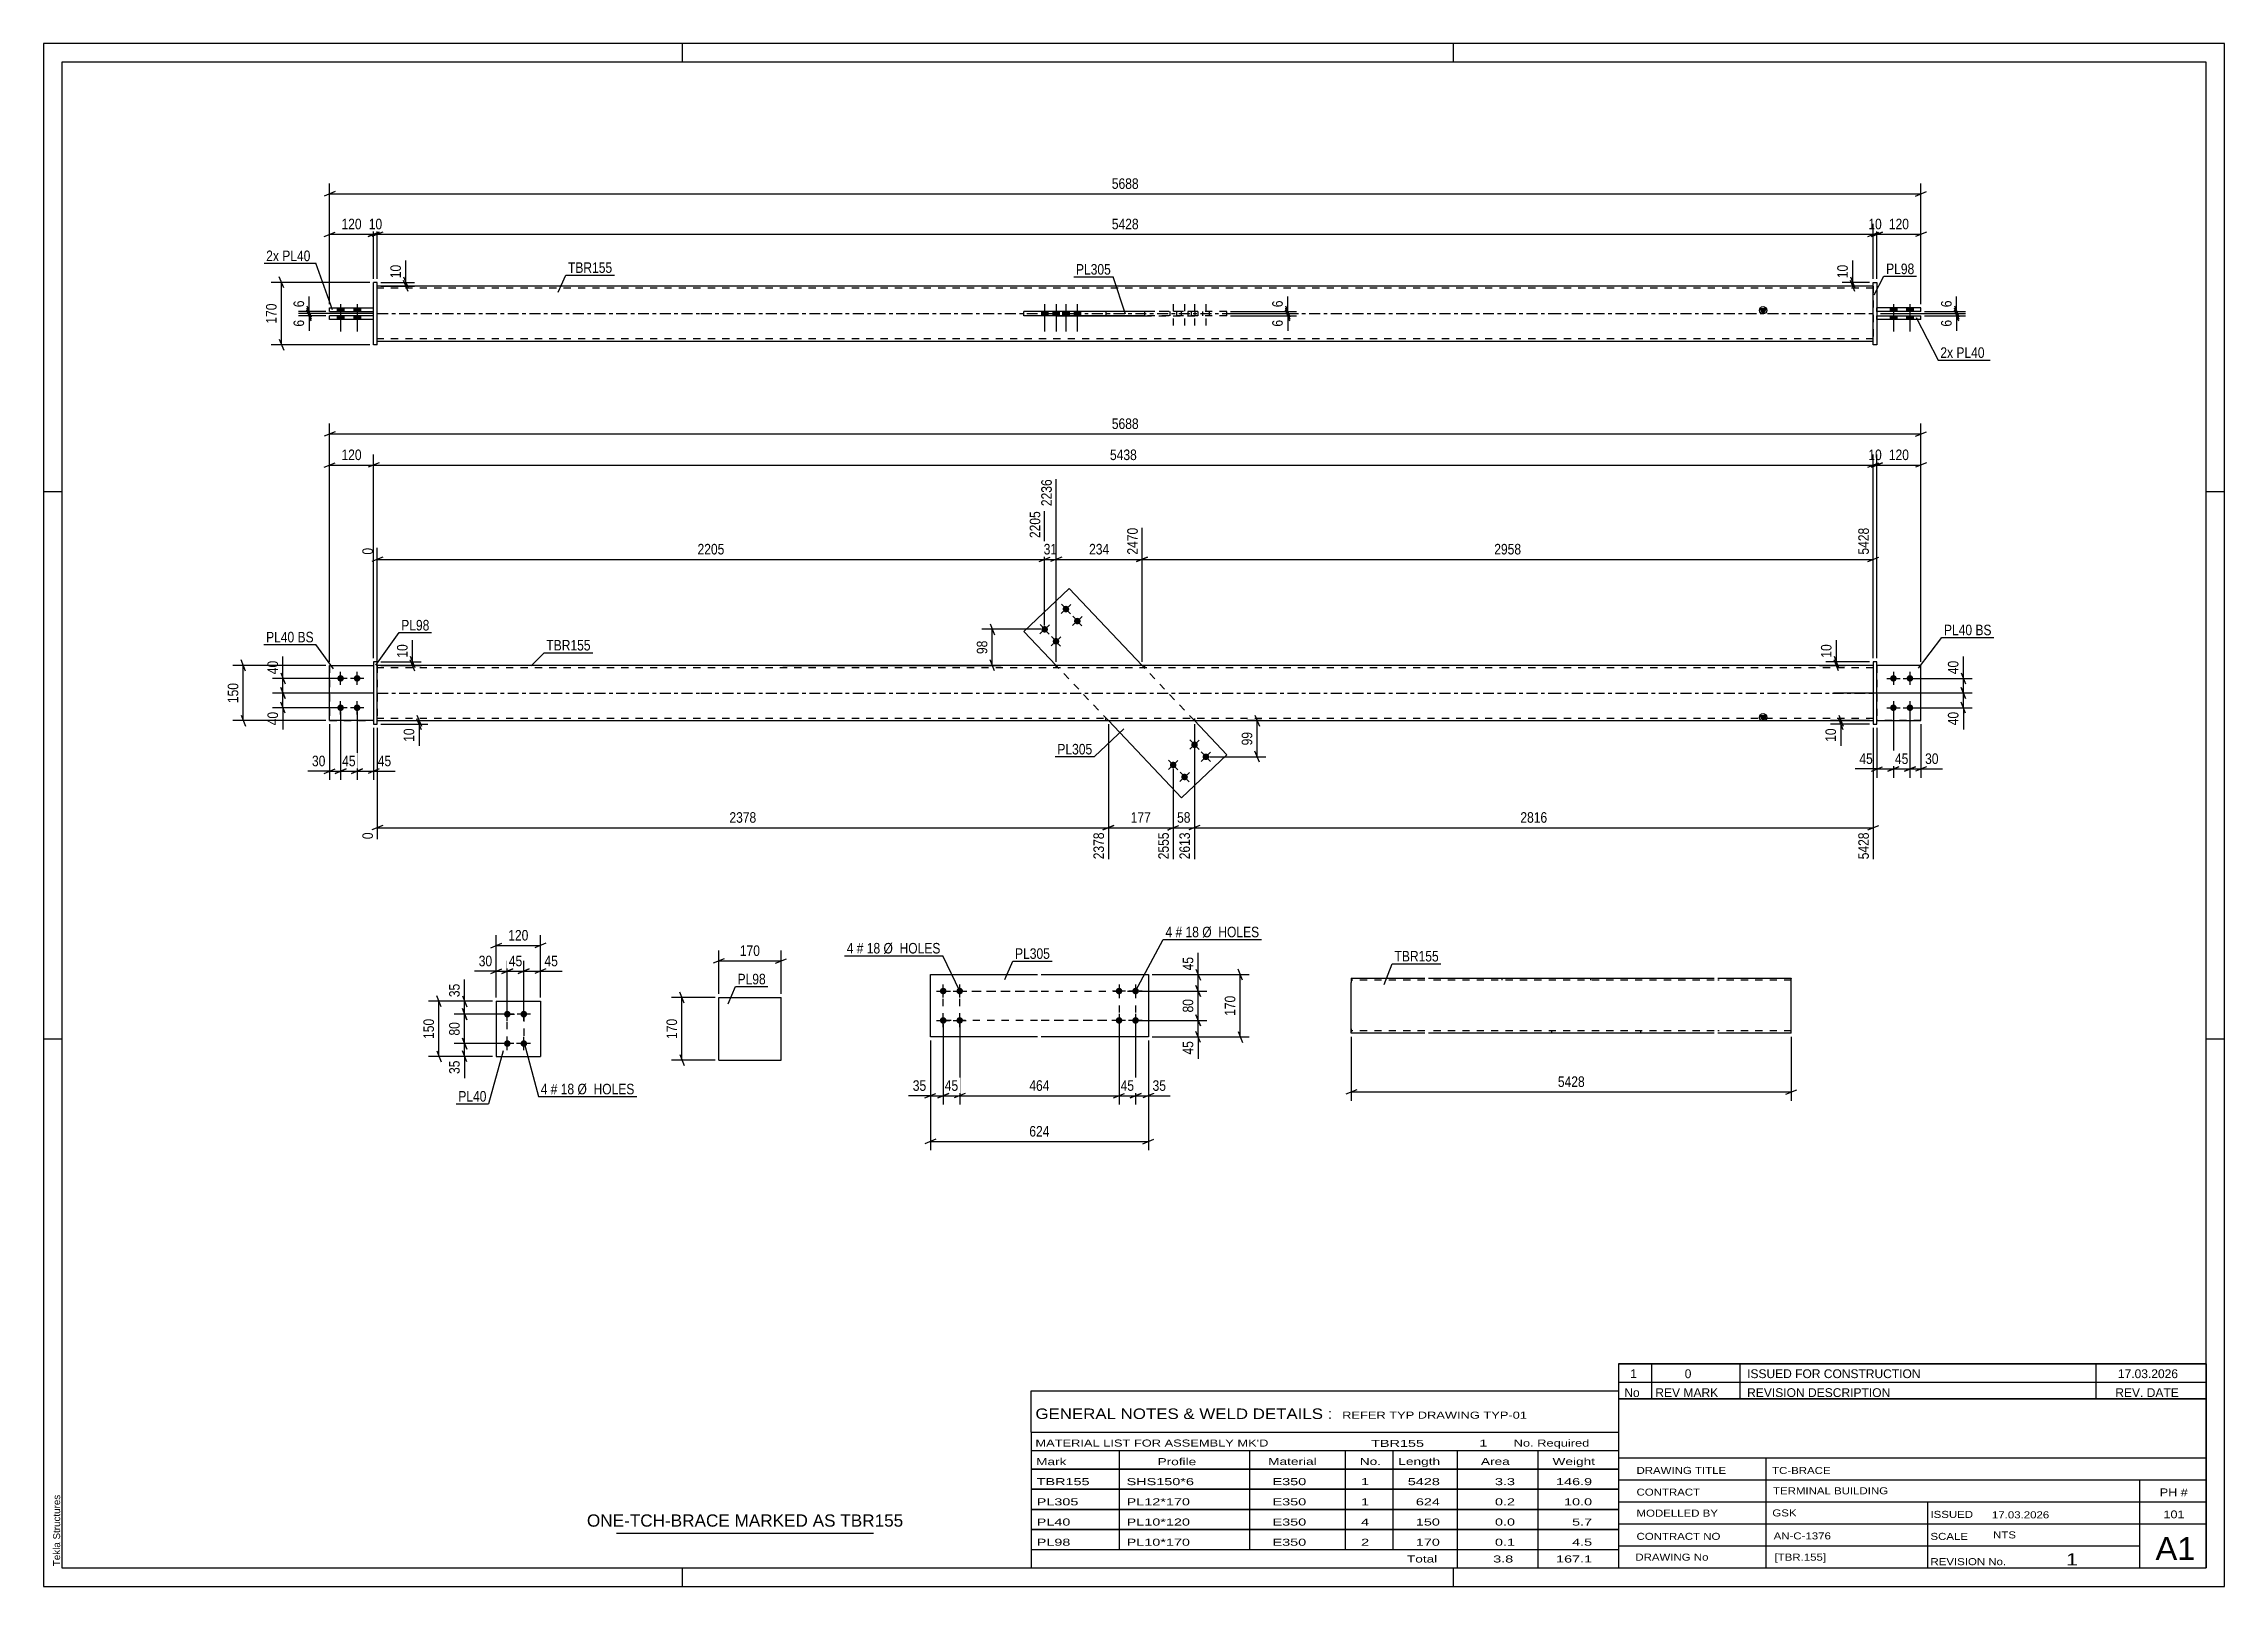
# Model space of a CAD drawing. Header units: millimetres. Extents: x 0 to 594, y 0 to 420.
import ezdxf

# ---------------------------------------------------------------- set-up
doc = ezdxf.new("R2010")
doc.units = ezdxf.units.MM
doc.linetypes.add('DXK_LINE_DOT2', pattern=[3.9198, 1.9599, -1.9599])
doc.linetypes.add('DXK_LINE_DOT3', pattern=[5.9187, 2.979, -0.9799, 0.9799, -0.9799])
doc.styles.add('Arial', font='ARIAL.TTF', dxfattribs={"height": 0.2})
doc.styles.add('Arial Narrow', font='ARIALN.TTF', dxfattribs={"height": 0.2})

# ---------------------------------------------------------------- blocks, each defined once
blk = doc.blocks.new('Unknown-580574849-1131')
at = {"color": 5, "linetype": 'Continuous'}
for p, q in [((594, 420), (0, 420)), ((0, 420), (0, 0)), ((174, 415), (174, 420)), ((384, 415), (384, 420)), ((594, 0), (594, 420)), ((589, 415), (5, 415)), ((5, 415), (5, 5)), ((589, 5), (589, 415)), ((5, 298), (0, 298)), ((594, 298), (589, 298)), ((5, 149), (0, 149)), ((594, 149), (589, 149)), ((0, 0), (594, 0)), ((5, 5), (589, 5)), ((174, 0), (174, 5)), ((384, 0), (384, 5))]:
    blk.add_line(p, q, dxfattribs=at)
at = {"color": 174, "linetype": 'Continuous', "style": 'Arial'}
blk.add_text('Tekla Structures', height=1.9102, rotation=90, dxfattribs=at).set_placement((4.5, 5.5))
blk = doc.blocks.new('Part-580574849-3547 - 3546')
at = {"color": 2, "linetype": 'Continuous'}
for p, q in [((241.53, 166.57), (270.73, 166.57)), ((241.53, 149.57), (241.53, 166.57)), ((271.73, 166.57), (300.93, 166.57)), ((300.93, 166.57), (300.93, 149.57)), ((270.73, 149.57), (241.53, 149.57)), ((300.93, 149.57), (271.73, 149.57))]:
    blk.add_line(p, q, dxfattribs=at)
blk = doc.blocks.new('Bolt-580574849-3548 - 3546')
at = {"linetype": 'Continuous'}
for points in [[(292.93, 161.17, -1), (292.93, 162.97, -1)], [(297.43, 161.17, -1), (297.43, 162.97, -1)], [(292.93, 153.17, -1), (292.93, 154.97, -1)], [(297.43, 153.17, -1), (297.43, 154.97, -1)]]:
    blk.add_hatch(color=1, dxfattribs=at).paths.add_polyline_path(points)
at = {"color": 1, "linetype": 'Continuous'}
for p, q in [((294.73, 162.07), (291.13, 162.07)), ((292.93, 163.87), (292.93, 160.27)), ((299.23, 162.07), (295.63, 162.07)), ((297.43, 163.87), (297.43, 160.27)), ((292.93, 155.87), (292.93, 152.27)), ((297.43, 155.87), (297.43, 152.27)), ((294.73, 154.07), (291.13, 154.07)), ((299.23, 154.07), (295.63, 154.07))]:
    blk.add_line(p, q, dxfattribs=at)
blk = doc.blocks.new('Bolt-580574849-3549 - 3546')
at = {"linetype": 'Continuous'}
for points in [[(245.03, 162.97, -1), (245.03, 161.17, -1)], [(249.53, 162.97, -1), (249.53, 161.17, -1)], [(245.03, 154.97, -1), (245.03, 153.17, -1)], [(249.53, 154.97, -1), (249.53, 153.17, -1)]]:
    blk.add_hatch(color=1, dxfattribs=at).paths.add_polyline_path(points)
at = {"color": 1, "linetype": 'Continuous'}
for p, q in [((243.23, 162.07), (246.83, 162.07)), ((245.03, 160.27), (245.03, 163.87)), ((247.73, 162.07), (251.33, 162.07)), ((249.53, 160.27), (249.53, 163.87)), ((245.03, 152.27), (245.03, 155.87)), ((249.53, 152.27), (249.53, 155.87)), ((243.23, 154.07), (246.83, 154.07)), ((247.73, 154.07), (251.33, 154.07))]:
    blk.add_line(p, q, dxfattribs=at)
blk = doc.blocks.new('Bolt-580574849-2195 - 2156')
at = {"linetype": 'Continuous'}
for points in [[(126.3, 154.88, -1), (126.3, 156.68, -1)], [(130.8, 154.88, -1), (130.8, 156.68, -1)], [(126.3, 146.88, -1), (126.3, 148.68, -1)], [(130.8, 146.88, -1), (130.8, 148.68, -1)]]:
    blk.add_hatch(color=1, dxfattribs=at).paths.add_polyline_path(points)
at = {"color": 1, "linetype": 'Continuous'}
for p, q in [((128.1, 155.78), (124.5, 155.78)), ((126.3, 153.98), (126.3, 157.58)), ((132.6, 155.78), (129, 155.78)), ((130.8, 153.98), (130.8, 157.58)), ((126.3, 145.98), (126.3, 149.58)), ((130.8, 145.98), (130.8, 149.58)), ((128.1, 147.78), (124.5, 147.78)), ((132.6, 147.78), (129, 147.78))]:
    blk.add_line(p, q, dxfattribs=at)
blk = doc.blocks.new('Part-580574849-2162 - 2156')
at = {"color": 2, "linetype": 'Continuous'}
for p, q in [((123.3, 159.28), (123.3, 144.28)), ((123.3, 159.28), (135.3, 159.28)), ((135.3, 159.28), (135.3, 144.28)), ((123.3, 144.28), (135.3, 144.28))]:
    blk.add_line(p, q, dxfattribs=at)
blk = doc.blocks.new('Part-580574849-1689 - 1678')
at = {"color": 2, "linetype": 'Continuous'}
for p, q in [((279.32, 271.69), (266.99, 260)), ((299.22, 250.7), (279.32, 271.69)), ((266.99, 260), (275.8, 250.7)), ((309.91, 214.71), (290.02, 235.7)), ((322.25, 226.41), (313.44, 235.7)), ((309.91, 214.71), (322.25, 226.41))]:
    blk.add_line(p, q, dxfattribs=at)
at = {"color": 7, "linetype": 'DXK_LINE_DOT2'}
for p, q in [((290.02, 235.7), (275.8, 250.7)), ((313.44, 235.7), (299.22, 250.7))]:
    blk.add_line(p, q, dxfattribs=at)
blk = doc.blocks.new('Bolt-580574849-1681 - 1678')
at = {"linetype": 'Continuous'}
for points in [[(312.83, 228.5, -1), (314.14, 229.73, -1)], [(315.93, 225.23, -1), (317.23, 226.47, -1)], [(307.02, 222.99, -1), (308.33, 224.23, -1)], [(310.12, 219.73, -1), (311.43, 220.97, -1)]]:
    blk.add_hatch(color=1, dxfattribs=at).paths.add_polyline_path(points)
at = {"color": 1, "linetype": 'Continuous'}
for p, q in [((312.18, 227.88), (314.79, 230.35)), ((314.72, 227.81), (312.24, 230.42)), ((315.27, 224.61), (317.88, 227.09)), ((317.82, 224.54), (315.34, 227.16)), ((306.37, 222.37), (308.98, 224.85)), ((308.92, 222.31), (306.44, 224.92)), ((309.47, 219.11), (312.08, 221.58)), ((312.01, 219.04), (309.53, 221.65))]:
    blk.add_line(p, q, dxfattribs=at)
blk = doc.blocks.new('Bolt-580574849-1682 - 1678')
at = {"linetype": 'Continuous'}
for points in [[(273.31, 261.17, -1), (272.01, 259.93, -1)], [(279.12, 266.67, -1), (277.81, 265.44, -1)], [(282.21, 263.41, -1), (280.91, 262.17, -1)], [(276.41, 257.91, -1), (275.1, 256.67, -1)]]:
    blk.add_hatch(color=1, dxfattribs=at).paths.add_polyline_path(points)
at = {"color": 1, "linetype": 'Continuous'}
for p, q in [((277.23, 267.36), (279.7, 264.75)), ((273.97, 261.79), (271.35, 259.31)), ((271.42, 261.86), (273.9, 259.25)), ((279.77, 267.29), (277.16, 264.82)), ((282.87, 264.03), (280.26, 261.55)), ((280.32, 264.1), (282.8, 261.48)), ((277.06, 258.52), (274.45, 256.05)), ((274.52, 258.59), (276.99, 255.98))]:
    blk.add_line(p, q, dxfattribs=at)
blk = doc.blocks.new('Bolt-580574849-1683 - 1678')
at = {"linetype": 'Continuous'}
for points in [[(80.89, 246.3, -1), (80.89, 248.1, -1)], [(85.39, 246.3, -1), (85.39, 248.1, -1)], [(80.89, 238.3, -1), (80.89, 240.1, -1)], [(85.39, 238.3, -1), (85.39, 240.1, -1)]]:
    blk.add_hatch(color=1, dxfattribs=at).paths.add_polyline_path(points)
at = {"color": 1, "linetype": 'Continuous'}
for p, q in [((82.69, 247.2), (79.09, 247.2)), ((80.89, 245.4), (80.89, 249)), ((87.19, 247.2), (83.59, 247.2)), ((85.39, 245.4), (85.39, 249)), ((82.69, 239.2), (79.09, 239.2)), ((80.89, 237.4), (80.89, 241)), ((87.19, 239.2), (83.59, 239.2)), ((85.39, 237.4), (85.39, 241))]:
    blk.add_line(p, q, dxfattribs=at)
blk = doc.blocks.new('Bolt-580574849-1684 - 1678')
at = {"linetype": 'Continuous'}
for points in [[(503.85, 248.1, -1), (503.85, 246.3, -1)], [(508.35, 248.1, -1), (508.35, 246.3, -1)], [(503.85, 240.1, -1), (503.85, 238.3, -1)], [(508.35, 240.1, -1), (508.35, 238.3, -1)]]:
    blk.add_hatch(color=1, dxfattribs=at).paths.add_polyline_path(points)
at = {"color": 1, "linetype": 'Continuous'}
for p, q in [((502.05, 247.2), (505.65, 247.2)), ((503.85, 249), (503.85, 245.4)), ((506.55, 247.2), (510.15, 247.2)), ((508.35, 249), (508.35, 245.4)), ((502.05, 239.2), (505.65, 239.2)), ((503.85, 241), (503.85, 237.4)), ((506.55, 239.2), (510.15, 239.2)), ((508.35, 241), (508.35, 237.4))]:
    blk.add_line(p, q, dxfattribs=at)
blk = doc.blocks.new('Part-580574849-1694 - 1678')
at = {"color": 2, "linetype": 'Continuous'}
for p, q in [((90.89, 251.7), (89.89, 251.7)), ((89.89, 251.7), (89.89, 234.7)), ((90.89, 234.7), (90.89, 251.7)), ((89.89, 234.7), (90.89, 234.7))]:
    blk.add_line(p, q, dxfattribs=at)
blk = doc.blocks.new('Part-580574849-1699 - 1678')
at = {"color": 7, "linetype": 'DXK_LINE_DOT2'}
for p, q in [((77.89, 250.7), (77.89, 235.7)), ((77.89, 250.7), (89.89, 250.7)), ((89.89, 250.7), (89.89, 235.7)), ((77.89, 235.7), (89.89, 235.7))]:
    blk.add_line(p, q, dxfattribs=at)
blk = doc.blocks.new('Part-580574849-1704 - 1678')
at = {"color": 2, "linetype": 'Continuous'}
for p, q in [((77.89, 235.7), (77.89, 250.7)), ((77.89, 250.7), (89.89, 250.7)), ((89.89, 235.7), (77.89, 235.7))]:
    blk.add_line(p, q, dxfattribs=at)
at = {"color": 7, "linetype": 'DXK_LINE_DOT2'}
blk.add_line((89.89, 250.7), (89.89, 235.7), dxfattribs=at)
blk = doc.blocks.new('Part-580574849-1705 - 1678')
at = {"color": 2, "linetype": 'Continuous'}
for p, q in [((499.35, 251.7), (498.35, 251.7)), ((498.35, 251.7), (498.35, 234.7)), ((499.35, 234.7), (499.35, 251.7)), ((498.35, 234.7), (499.35, 234.7))]:
    blk.add_line(p, q, dxfattribs=at)
blk = doc.blocks.new('Part-580574849-1710 - 1678')
at = {"color": 7, "linetype": 'DXK_LINE_DOT2'}
for p, q in [((511.35, 250.7), (499.35, 250.7)), ((499.35, 235.7), (499.35, 250.7)), ((511.35, 235.7), (511.35, 250.7)), ((511.35, 235.7), (499.35, 235.7))]:
    blk.add_line(p, q, dxfattribs=at)
blk = doc.blocks.new('Part-580574849-1715 - 1678')
at = {"color": 2, "linetype": 'Continuous'}
for p, q in [((511.35, 250.7), (499.35, 250.7)), ((511.35, 235.7), (511.35, 250.7)), ((499.35, 235.7), (511.35, 235.7))]:
    blk.add_line(p, q, dxfattribs=at)
at = {"color": 7, "linetype": 'DXK_LINE_DOT2'}
blk.add_line((499.35, 250.7), (499.35, 235.7), dxfattribs=at)
blk = doc.blocks.new('Part-580574849-1720 - 1678')
at = {"linetype": 'Continuous'}
blk.add_hatch(color=2, dxfattribs=at).paths.add_polyline_path([(468.35, 235.7), (467.55, 237.1), (469.15, 237.1)])
at = {"color": 2, "linetype": 'Continuous'}
for p, q in [((178.89, 250.7), (90.89, 250.7)), ((410.25, 250.7), (178.99, 250.7)), ((498.35, 250.7), (410.35, 250.7)), ((90.89, 235.7), (178.89, 235.7)), ((178.99, 235.7), (410.25, 235.7)), ((410.35, 235.7), (498.35, 235.7)), ((468.35, 235.7), (467.55, 237.1)), ((467.55, 237.1), (469.15, 237.1)), ((469.15, 237.1), (468.35, 235.7))]:
    blk.add_line(p, q, dxfattribs=at)
at = {"color": 7, "linetype": 'DXK_LINE_DOT2'}
for p, q in [((90.89, 250.7), (90.89, 235.7)), ((178.89, 250.1), (90.89, 250.1)), ((410.25, 250.1), (178.99, 250.1)), ((275.7, 250.7), (275.7, 250.1)), ((299.89, 250.7), (299.89, 250.1)), ((498.35, 250.1), (410.35, 250.1)), ((498.35, 250.7), (498.35, 235.7)), ((178.89, 236.3), (90.89, 236.3)), ((410.25, 236.3), (178.99, 236.3)), ((289.35, 235.7), (289.35, 236.3)), ((313.54, 235.7), (313.54, 236.3)), ((498.35, 236.3), (410.35, 236.3))]:
    blk.add_line(p, q, dxfattribs=at)
at = {"color": 7, "linetype": 'DXK_LINE_DOT3'}
for p, q in [((90.89, 243.2), (178.89, 243.2)), ((178.99, 243.2), (410.25, 243.2)), ((410.35, 243.2), (498.35, 243.2))]:
    blk.add_line(p, q, dxfattribs=at)
at = {"color": 2, "linetype": 'Continuous'}
blk.add_circle((468.35, 236.6), 1, dxfattribs=at)
blk = doc.blocks.new('Bolt-580574849-1423 - 1368')
at = {"color": 1, "linetype": 'DXK_LINE_DOT2'}
for p, q in [((306.78, 347.11), (306.78, 345.91)), ((307.68, 349.11), (307.68, 341.61)), ((308.58, 347.11), (308.58, 345.91)), ((309.87, 347.11), (309.87, 345.91)), ((310.77, 349.11), (310.77, 341.61)), ((311.67, 347.11), (311.67, 345.91)), ((312.58, 347.11), (312.58, 345.91)), ((313.48, 349.11), (313.48, 341.61)), ((314.38, 347.11), (314.38, 345.91)), ((315.68, 347.11), (315.68, 345.91)), ((316.58, 349.11), (316.58, 341.61)), ((317.48, 347.11), (317.48, 345.91))]:
    blk.add_line(p, q, dxfattribs=at)
blk = doc.blocks.new('Bolt-580574849-1471 - 1368')
at = {"linetype": 'Continuous'}
for points in [[(79.99, 347.11), (81.79, 347.11), (81.79, 348.11), (79.99, 348.11)], [(79.99, 347.11), (81.79, 347.11), (81.79, 348.11), (79.99, 348.11)], [(79.99, 344.91), (81.79, 344.91), (81.79, 345.91), (79.99, 345.91)], [(79.99, 344.91), (81.79, 344.91), (81.79, 345.91), (79.99, 345.91)], [(84.49, 347.11), (86.29, 347.11), (86.29, 348.11), (84.49, 348.11)], [(84.49, 347.11), (86.29, 347.11), (86.29, 348.11), (84.49, 348.11)], [(84.49, 344.91), (86.29, 344.91), (86.29, 345.91), (84.49, 345.91)], [(84.49, 344.91), (86.29, 344.91), (86.29, 345.91), (84.49, 345.91)]]:
    blk.add_hatch(color=1, dxfattribs=at).paths.add_polyline_path(points)
at = {"color": 1, "linetype": 'Continuous'}
for p, q in [((79.99, 348.11), (79.99, 347.11)), ((79.99, 348.11), (79.99, 347.11)), ((79.99, 345.91), (79.99, 344.91)), ((79.99, 345.91), (79.99, 344.91)), ((80.89, 349.11), (80.89, 341.61)), ((80.89, 349.11), (80.89, 341.61)), ((81.79, 348.11), (81.79, 347.11)), ((81.79, 348.11), (81.79, 347.11)), ((81.79, 345.91), (81.79, 344.91)), ((81.79, 345.91), (81.79, 344.91)), ((84.49, 348.11), (84.49, 347.11)), ((84.49, 348.11), (84.49, 347.11)), ((84.49, 345.91), (84.49, 344.91)), ((84.49, 345.91), (84.49, 344.91)), ((85.39, 349.11), (85.39, 341.61)), ((85.39, 349.11), (85.39, 341.61)), ((86.29, 348.11), (86.29, 347.11)), ((86.29, 348.11), (86.29, 347.11)), ((86.29, 345.91), (86.29, 344.91)), ((86.29, 345.91), (86.29, 344.91))]:
    blk.add_line(p, q, dxfattribs=at)
blk = doc.blocks.new('Part-580574849-1396 - 1368')
at = {"color": 2, "linetype": 'Continuous'}
for p, q in [((511.35, 348.11), (499.35, 348.11)), ((511.35, 347.11), (499.35, 347.11)), ((511.35, 347.11), (511.35, 348.11))]:
    blk.add_line(p, q, dxfattribs=at)
at = {"color": 7, "linetype": 'DXK_LINE_DOT2'}
blk.add_line((499.35, 347.11), (499.35, 348.11), dxfattribs=at)
blk = doc.blocks.new('Part-580574849-1401 - 1368')
at = {"color": 2, "linetype": 'Continuous'}
for p, q in [((499.35, 345.91), (511.35, 345.91)), ((511.35, 344.91), (499.35, 344.91)), ((511.35, 344.91), (511.35, 345.91))]:
    blk.add_line(p, q, dxfattribs=at)
at = {"color": 7, "linetype": 'DXK_LINE_DOT2'}
blk.add_line((499.35, 344.91), (499.35, 345.91), dxfattribs=at)
blk = doc.blocks.new('Part-580574849-1416 - 1368')
at = {"linetype": 'Continuous'}
blk.add_hatch(color=2, dxfattribs=at).paths.add_polyline_path([(468.35, 346.51), (467.55, 347.91), (469.15, 347.91)])
at = {"color": 2, "linetype": 'Continuous'}
for p, q in [((178.89, 354.01), (90.89, 354.01)), ((410.25, 354.01), (178.99, 354.01)), ((498.35, 354.01), (410.35, 354.01)), ((275.7, 347.11), (275.7, 347.21)), ((275.7, 347.21), (299.89, 347.21)), ((275.7, 345.81), (275.7, 345.91)), ((299.89, 345.81), (275.7, 345.81)), ((289.35, 347.11), (289.35, 347.21)), ((289.35, 345.81), (289.35, 345.91)), ((299.89, 347.21), (299.89, 345.81)), ((468.35, 346.51), (467.55, 347.91)), ((467.55, 347.91), (469.15, 347.91)), ((469.15, 347.91), (468.35, 346.51)), ((90.89, 339.01), (178.89, 339.01)), ((178.99, 339.01), (410.25, 339.01)), ((410.35, 339.01), (498.35, 339.01))]:
    blk.add_line(p, q, dxfattribs=at)
at = {"color": 7, "linetype": 'DXK_LINE_DOT2'}
for p, q in [((90.89, 339.01), (90.89, 354.01)), ((178.89, 353.41), (90.89, 353.41)), ((410.25, 353.41), (178.99, 353.41)), ((498.35, 353.41), (410.35, 353.41)), ((498.35, 354.01), (498.35, 339.01)), ((275.7, 347.21), (275.7, 345.91)), ((289.35, 347.21), (289.35, 345.91)), ((299.89, 347.21), (313.54, 347.21)), ((313.54, 345.81), (299.89, 345.81)), ((313.54, 347.21), (313.54, 345.81)), ((178.89, 339.61), (90.89, 339.61)), ((410.25, 339.61), (178.99, 339.61)), ((498.35, 339.61), (410.35, 339.61))]:
    blk.add_line(p, q, dxfattribs=at)
at = {"color": 7, "linetype": 'DXK_LINE_DOT3'}
for p, q in [((90.89, 346.51), (178.89, 346.51)), ((178.99, 346.51), (410.25, 346.51)), ((410.35, 346.51), (498.35, 346.51))]:
    blk.add_line(p, q, dxfattribs=at)
at = {"color": 2, "linetype": 'Continuous'}
blk.add_circle((468.35, 347.41), 1, dxfattribs=at)
blk = doc.blocks.new('Bolt-580574849-1422 - 1368')
at = {"linetype": 'Continuous'}
for points in [[(273.56, 347.11), (271.76, 347.11), (271.76, 345.91), (273.56, 345.91)], [(276.66, 347.11), (274.86, 347.11), (274.86, 345.91), (276.66, 345.91)], [(279.37, 347.11), (277.57, 347.11), (277.57, 345.91), (279.37, 345.91)], [(282.46, 347.11), (280.66, 347.11), (280.66, 345.91), (282.46, 345.91)]]:
    blk.add_hatch(color=1, dxfattribs=at).paths.add_polyline_path(points)
at = {"color": 1, "linetype": 'Continuous'}
for p, q in [((271.76, 347.11), (271.76, 345.91)), ((272.66, 349.11), (272.66, 341.61)), ((273.56, 347.11), (273.56, 345.91)), ((274.86, 347.11), (274.86, 345.91)), ((275.76, 349.11), (275.76, 341.61)), ((276.66, 347.11), (276.66, 345.91)), ((277.57, 347.11), (277.57, 345.91)), ((278.47, 349.11), (278.47, 341.61)), ((279.37, 347.11), (279.37, 345.91)), ((280.66, 347.11), (280.66, 345.91)), ((281.56, 349.11), (281.56, 341.61)), ((282.46, 347.11), (282.46, 345.91))]:
    blk.add_line(p, q, dxfattribs=at)
blk = doc.blocks.new('Part-580574849-1444 - 1368')
at = {"color": 2, "linetype": 'Continuous'}
for p, q in [((498.35, 338.01), (498.35, 355.01)), ((498.35, 355.01), (499.35, 355.01)), ((499.35, 355.01), (499.35, 338.01)), ((499.35, 338.01), (498.35, 338.01))]:
    blk.add_line(p, q, dxfattribs=at)
blk = doc.blocks.new('Part-580574849-1449 - 1368')
at = {"color": 2, "linetype": 'Continuous'}
for p, q in [((77.89, 344.91), (77.89, 345.91)), ((89.89, 345.91), (77.89, 345.91)), ((89.89, 344.91), (77.89, 344.91))]:
    blk.add_line(p, q, dxfattribs=at)
at = {"color": 7, "linetype": 'DXK_LINE_DOT2'}
blk.add_line((89.89, 344.91), (89.89, 345.91), dxfattribs=at)
blk = doc.blocks.new('Part-580574849-1454 - 1368')
at = {"color": 2, "linetype": 'Continuous'}
for p, q in [((77.89, 347.11), (77.89, 348.11)), ((77.89, 348.11), (89.89, 348.11)), ((77.89, 347.11), (89.89, 347.11))]:
    blk.add_line(p, q, dxfattribs=at)
at = {"color": 7, "linetype": 'DXK_LINE_DOT2'}
blk.add_line((89.89, 347.11), (89.89, 348.11), dxfattribs=at)
blk = doc.blocks.new('Part-580574849-1455 - 1368')
at = {"color": 2, "linetype": 'Continuous'}
for p, q in [((90.89, 355.01), (89.89, 355.01)), ((89.89, 338.01), (89.89, 355.01)), ((90.89, 338.01), (90.89, 355.01)), ((90.89, 338.01), (89.89, 338.01))]:
    blk.add_line(p, q, dxfattribs=at)
blk = doc.blocks.new('Part-580574849-1470 - 1368')
at = {"color": 2, "linetype": 'Continuous'}
for p, q in [((266.99, 345.91), (266.99, 347.11)), ((299.89, 347.11), (266.99, 347.11)), ((299.89, 345.91), (266.99, 345.91)), ((279.32, 345.91), (279.32, 347.11))]:
    blk.add_line(p, q, dxfattribs=at)
at = {"color": 7, "linetype": 'DXK_LINE_DOT2'}
for p, q in [((322.25, 347.11), (299.89, 347.11)), ((322.25, 345.91), (299.89, 345.91)), ((309.91, 345.91), (309.91, 347.11)), ((322.25, 345.91), (322.25, 347.11))]:
    blk.add_line(p, q, dxfattribs=at)
blk = doc.blocks.new('Bolt-580574849-1472 - 1368')
at = {"linetype": 'Continuous'}
for points in [[(504.75, 348.11), (502.95, 348.11), (502.95, 347.11), (504.75, 347.11)], [(504.75, 348.11), (502.95, 348.11), (502.95, 347.11), (504.75, 347.11)], [(504.75, 345.91), (502.95, 345.91), (502.95, 344.91), (504.75, 344.91)], [(504.75, 345.91), (502.95, 345.91), (502.95, 344.91), (504.75, 344.91)], [(509.25, 348.11), (507.45, 348.11), (507.45, 347.11), (509.25, 347.11)], [(509.25, 348.11), (507.45, 348.11), (507.45, 347.11), (509.25, 347.11)], [(509.25, 345.91), (507.45, 345.91), (507.45, 344.91), (509.25, 344.91)], [(509.25, 345.91), (507.45, 345.91), (507.45, 344.91), (509.25, 344.91)]]:
    blk.add_hatch(color=1, dxfattribs=at).paths.add_polyline_path(points)
at = {"color": 1, "linetype": 'Continuous'}
for p, q in [((502.95, 348.11), (502.95, 347.11)), ((502.95, 348.11), (502.95, 347.11)), ((502.95, 345.91), (502.95, 344.91)), ((502.95, 345.91), (502.95, 344.91)), ((503.85, 349.11), (503.85, 341.61)), ((503.85, 349.11), (503.85, 341.61)), ((504.75, 348.11), (504.75, 347.11)), ((504.75, 348.11), (504.75, 347.11)), ((504.75, 345.91), (504.75, 344.91)), ((504.75, 345.91), (504.75, 344.91)), ((507.45, 348.11), (507.45, 347.11)), ((507.45, 348.11), (507.45, 347.11)), ((507.45, 345.91), (507.45, 344.91)), ((507.45, 345.91), (507.45, 344.91)), ((508.35, 349.11), (508.35, 341.61)), ((508.35, 349.11), (508.35, 341.61)), ((509.25, 348.11), (509.25, 347.11)), ((509.25, 348.11), (509.25, 347.11)), ((509.25, 345.91), (509.25, 344.91)), ((509.25, 345.91), (509.25, 344.91))]:
    blk.add_line(p, q, dxfattribs=at)
blk = doc.blocks.new('Part-580574849-2399 - 2393')
at = {"color": 2, "linetype": 'Continuous'}
for p, q in [((183.88, 143.28), (183.88, 160.28)), ((183.88, 160.28), (200.88, 160.28)), ((200.88, 143.28), (200.88, 160.28)), ((183.88, 143.28), (200.88, 143.28))]:
    blk.add_line(p, q, dxfattribs=at)
blk = doc.blocks.new('Part-580574849-2546 - 2538')
at = {"color": 2, "linetype": 'Continuous'}
for p, q in [((356.19, 165.62), (356.19, 164.42)), ((356.19, 165.62), (376.19, 165.62)), ((356.19, 151.82), (356.19, 164.42)), ((377.19, 165.62), (455.03, 165.62)), ((456.03, 165.62), (476.03, 165.62)), ((476.03, 165.62), (476.03, 165.53)), ((476.03, 150.62), (476.03, 165.53)), ((356.19, 150.71), (356.19, 151.82)), ((356.19, 150.62), (356.19, 150.71)), ((376.19, 150.62), (356.19, 150.62)), ((455.03, 150.62), (377.19, 150.62)), ((476.03, 150.62), (456.03, 150.62))]:
    blk.add_line(p, q, dxfattribs=at)
at = {"color": 7, "linetype": 'DXK_LINE_DOT2'}
for p, q in [((376.19, 165.02), (356.19, 165.02)), ((455.03, 165.02), (377.19, 165.02)), ((397.19, 165.62), (397.19, 165.02)), ((421.38, 165.62), (421.38, 165.02)), ((476.03, 165.02), (456.03, 165.02)), ((356.19, 151.82), (356.19, 150.97)), ((356.19, 151.22), (356.19, 151.27)), ((376.19, 151.22), (356.19, 151.22)), ((455.03, 151.22), (377.19, 151.22)), ((410.84, 150.62), (410.84, 151.22)), ((435.03, 150.62), (435.03, 151.22)), ((476.03, 151.22), (456.03, 151.22)), ((476.03, 151.22), (476.03, 151.27))]:
    blk.add_line(p, q, dxfattribs=at)
blk = doc.blocks.new('Rectangle-580574849-3720 - 3546')
at = {"color": 1, "linetype": 'DXK_LINE_DOT2'}
for p, q in [((245.03, 162.07), (270.73, 162.07)), ((245.03, 154.07), (245.03, 162.07)), ((271.73, 162.07), (297.43, 162.07)), ((297.43, 162.07), (297.43, 154.07)), ((270.73, 154.07), (245.03, 154.07)), ((297.43, 154.07), (271.73, 154.07))]:
    blk.add_line(p, q, dxfattribs=at)
blk = doc.blocks.new('Rectangle-580574849-2379 - 2156')
at = {"color": 1, "linetype": 'DXK_LINE_DOT2'}
blk.add_lwpolyline([(126.3, 155.78), (130.8, 155.78), (130.8, 147.78), (126.3, 147.78), (126.3, 155.78)], close=True, dxfattribs=at)
blk = doc.blocks.new('Rectangle-580574849-3730 - 3546')
at = {"color": 1, "linetype": 'DXK_LINE_DOT2'}
for p, q in [((249.53, 162.07), (270.73, 162.07)), ((249.53, 154.07), (249.53, 162.07)), ((271.73, 162.07), (292.93, 162.07)), ((292.93, 162.07), (292.93, 154.07)), ((270.73, 154.07), (249.53, 154.07)), ((292.93, 154.07), (271.73, 154.07))]:
    blk.add_line(p, q, dxfattribs=at)
blk = doc.blocks.new('StraightDimension-580574849-3554 - 3546')
at = {"color": 7, "linetype": 'Continuous'}
for p, q in [((297.43, 153.07), (297.43, 131.16)), ((300.93, 148.57), (300.93, 131.16)), ((295.93, 132.96), (298.93, 134.16)), ((297.43, 133.56), (300.93, 133.56)), ((302.43, 134.16), (299.43, 132.96))]:
    blk.add_line(p, q, dxfattribs=at)
at = {"color": 0}
blk.add_wipeout([(306.31, 134.31), (306.31, 138.51), (301.46, 138.51), (301.46, 134.31)], dxfattribs=at)
at = {"color": 7, "linetype": 'Continuous'}
blk.add_line((300.93, 133.56), (306.84, 133.56), dxfattribs=at)
blk.add_line((300.93, 133.56), (306.84, 133.56), dxfattribs=at)
at = {"color": 3, "style": 'Arial Narrow'}
blk.add_text('35', height=2.863, dxfattribs=at).set_placement((302.06, 134.91))
blk = doc.blocks.new('StraightDimension-580574849-3555 - 3546')
at = {"color": 7, "linetype": 'Continuous'}
for p, q in [((292.93, 153.07), (292.93, 131.16)), ((297.43, 153.07), (297.43, 131.16)), ((291.43, 132.96), (294.43, 134.16)), ((292.93, 133.56), (297.43, 133.56)), ((298.93, 134.16), (295.93, 132.96))]:
    blk.add_line(p, q, dxfattribs=at)
at = {"color": 0}
blk.add_wipeout([(297.61, 134.31), (297.61, 138.51), (292.75, 138.51), (292.75, 134.31)], dxfattribs=at)
at = {"color": 3, "style": 'Arial Narrow'}
blk.add_text('45', height=2.863, dxfattribs=at).set_placement((293.35, 134.91))
blk = doc.blocks.new('StraightDimension-580574849-3556 - 3546')
at = {"color": 7, "linetype": 'Continuous'}
for p, q in [((249.53, 153.07), (249.53, 131.16)), ((292.93, 153.07), (292.93, 131.16)), ((251.03, 134.16), (248.03, 132.96)), ((249.53, 133.56), (292.93, 133.56)), ((291.43, 132.96), (294.43, 134.16))]:
    blk.add_line(p, q, dxfattribs=at)
at = {"color": 0}
blk.add_wipeout([(274.57, 134.31), (274.57, 138.51), (267.89, 138.51), (267.89, 134.31)], dxfattribs=at)
at = {"color": 3, "style": 'Arial Narrow'}
blk.add_text('464', height=2.863, dxfattribs=at).set_placement((268.49, 134.91))
blk = doc.blocks.new('StraightDimension-580574849-3557 - 3546')
at = {"color": 7, "linetype": 'Continuous'}
for p, q in [((245.03, 153.07), (245.03, 131.16)), ((249.53, 153.07), (249.53, 131.16)), ((243.53, 132.96), (246.53, 134.16)), ((245.03, 133.56), (249.53, 133.56)), ((251.03, 134.16), (248.03, 132.96))]:
    blk.add_line(p, q, dxfattribs=at)
at = {"color": 0}
blk.add_wipeout([(249.71, 134.31), (249.71, 138.51), (244.85, 138.51), (244.85, 134.31)], dxfattribs=at)
at = {"color": 3, "style": 'Arial Narrow'}
blk.add_text('45', height=2.863, dxfattribs=at).set_placement((245.45, 134.91))
blk = doc.blocks.new('StraightDimension-580574849-3558 - 3546')
at = {"color": 7, "linetype": 'Continuous'}
for p, q in [((241.53, 148.57), (241.53, 131.16)), ((245.03, 153.07), (245.03, 131.16)), ((240.03, 132.96), (243.03, 134.16)), ((241.53, 133.56), (245.03, 133.56)), ((246.53, 134.16), (243.53, 132.96))]:
    blk.add_line(p, q, dxfattribs=at)
at = {"color": 0}
blk.add_wipeout([(241.01, 134.31), (241.01, 138.51), (236.15, 138.51), (236.15, 134.31)], dxfattribs=at)
at = {"color": 7, "linetype": 'Continuous'}
blk.add_line((241.53, 133.56), (235.62, 133.56), dxfattribs=at)
blk.add_line((241.53, 133.56), (235.62, 133.56), dxfattribs=at)
at = {"color": 3, "style": 'Arial Narrow'}
blk.add_text('35', height=2.863, dxfattribs=at).set_placement((236.75, 134.91))
blk = doc.blocks.new('StraightDimension-580574849-3574 - 3546')
at = {"color": 7, "linetype": 'Continuous'}
for p, q in [((241.53, 148.57), (241.53, 118.71)), ((300.93, 148.57), (300.93, 118.71)), ((243.03, 121.71), (240.03, 120.51)), ((241.53, 121.11), (300.93, 121.11)), ((299.43, 120.51), (302.43, 121.71))]:
    blk.add_line(p, q, dxfattribs=at)
at = {"color": 0}
blk.add_wipeout([(274.57, 121.86), (274.57, 126.06), (267.89, 126.06), (267.89, 121.86)], dxfattribs=at)
at = {"color": 3, "style": 'Arial Narrow'}
blk.add_text('624', height=2.863, dxfattribs=at).set_placement((268.49, 122.46))
blk = doc.blocks.new('StraightDimension-580574849-3594 - 3546')
at = {"color": 7, "linetype": 'Continuous'}
for p, q in [((301.93, 166.57), (328.34, 166.57)), ((326.54, 165.07), (325.34, 168.07)), ((325.94, 149.57), (325.94, 166.57)), ((301.93, 149.57), (328.34, 149.57)), ((325.34, 151.07), (326.54, 148.07))]:
    blk.add_line(p, q, dxfattribs=at)
at = {"color": 0}
blk.add_wipeout([(325.19, 161.41), (320.99, 161.41), (320.99, 154.72), (325.19, 154.72)], dxfattribs=at)
at = {"color": 3, "style": 'Arial Narrow'}
blk.add_text('170', height=2.863, rotation=90.00021, dxfattribs=at).set_placement((324.59, 155.32))
blk = doc.blocks.new('StraightDimension-580574849-3698 - 3546')
at = {"color": 7, "linetype": 'Continuous'}
for p, q in [((301.93, 166.57), (316.88, 166.57)), ((313.88, 168.07), (315.08, 165.07)), ((314.48, 162.07), (314.48, 166.57)), ((298.43, 162.07), (316.88, 162.07)), ((315.08, 160.57), (313.88, 163.57))]:
    blk.add_line(p, q, dxfattribs=at)
at = {"color": 0}
blk.add_wipeout([(313.73, 171.95), (309.53, 171.95), (309.53, 167.09), (313.73, 167.09)], dxfattribs=at)
at = {"color": 7, "linetype": 'Continuous'}
blk.add_line((314.48, 166.57), (314.48, 172.47), dxfattribs=at)
blk.add_line((314.48, 166.57), (314.48, 172.47), dxfattribs=at)
at = {"color": 3, "style": 'Arial Narrow'}
blk.add_text('45', height=2.863, rotation=90.00021, dxfattribs=at).set_placement((313.13, 167.69))
blk = doc.blocks.new('StraightDimension-580574849-3699 - 3546')
at = {"color": 7, "linetype": 'Continuous'}
for p, q in [((298.43, 162.07), (316.88, 162.07)), ((313.88, 163.57), (315.08, 160.57)), ((314.48, 154.07), (314.48, 162.07)), ((315.08, 152.57), (313.88, 155.57)), ((298.43, 154.07), (316.88, 154.07))]:
    blk.add_line(p, q, dxfattribs=at)
at = {"color": 0}
blk.add_wipeout([(313.73, 160.49), (309.53, 160.49), (309.53, 155.64), (313.73, 155.64)], dxfattribs=at)
at = {"color": 3, "style": 'Arial Narrow'}
blk.add_text('80', height=2.863, rotation=90.00021, dxfattribs=at).set_placement((313.13, 156.24))
blk = doc.blocks.new('StraightDimension-580574849-3700 - 3546')
at = {"color": 7, "linetype": 'Continuous'}
for p, q in [((313.88, 155.57), (315.08, 152.57)), ((298.43, 154.07), (316.88, 154.07)), ((301.93, 149.57), (316.88, 149.57)), ((315.08, 148.07), (313.88, 151.07)), ((314.48, 149.57), (314.48, 154.07))]:
    blk.add_line(p, q, dxfattribs=at)
at = {"color": 0}
blk.add_wipeout([(313.73, 149.04), (309.53, 149.04), (309.53, 144.18), (313.73, 144.18)], dxfattribs=at)
at = {"color": 7, "linetype": 'Continuous'}
blk.add_line((314.48, 149.57), (314.48, 143.66), dxfattribs=at)
blk.add_line((314.48, 149.57), (314.48, 143.66), dxfattribs=at)
at = {"color": 3, "style": 'Arial Narrow'}
blk.add_text('45', height=2.863, rotation=90.00021, dxfattribs=at).set_placement((313.13, 144.78))
blk = doc.blocks.new('StraightDimension-580574849-2295 - 2156')
at = {"color": 7, "linetype": 'Continuous'}
for p, q in [((114.07, 160.78), (115.27, 157.78)), ((122.3, 159.28), (111.82, 159.28)), ((125.3, 155.78), (111.82, 155.78)), ((115.27, 154.28), (114.07, 157.28)), ((114.67, 155.78), (114.67, 159.28))]:
    blk.add_line(p, q, dxfattribs=at)
at = {"color": 0}
blk.add_wipeout([(113.92, 164.66), (109.72, 164.66), (109.72, 159.8), (113.92, 159.8)], dxfattribs=at)
at = {"color": 7, "linetype": 'Continuous'}
blk.add_line((114.67, 159.28), (114.67, 165.18), dxfattribs=at)
blk.add_line((114.67, 159.28), (114.67, 165.18), dxfattribs=at)
at = {"color": 3, "style": 'Arial Narrow'}
blk.add_text('35', height=2.863, rotation=90.00021, dxfattribs=at).set_placement((113.32, 160.4))
blk = doc.blocks.new('StraightDimension-580574849-2272 - 2156')
at = {"color": 7, "linetype": 'Continuous'}
for p, q in [((114.07, 149.28), (115.27, 146.28)), ((125.3, 147.78), (111.82, 147.78)), ((122.3, 144.28), (111.82, 144.28)), ((115.27, 142.78), (114.07, 145.78)), ((114.67, 144.28), (114.67, 147.78))]:
    blk.add_line(p, q, dxfattribs=at)
at = {"color": 0}
blk.add_wipeout([(113.92, 143.75), (109.72, 143.75), (109.72, 138.89), (113.92, 138.89)], dxfattribs=at)
at = {"color": 7, "linetype": 'Continuous'}
blk.add_line((114.67, 144.28), (114.67, 138.37), dxfattribs=at)
blk.add_line((114.67, 144.28), (114.67, 138.37), dxfattribs=at)
at = {"color": 3, "style": 'Arial Narrow'}
blk.add_text('35', height=2.863, rotation=90.00021, dxfattribs=at).set_placement((113.32, 139.49))
blk = doc.blocks.new('StraightDimension-580574849-2285 - 2156')
at = {"color": 7, "linetype": 'Continuous'}
for p, q in [((125.3, 155.78), (111.82, 155.78)), ((114.07, 157.28), (115.27, 154.28)), ((114.67, 147.78), (114.67, 155.78)), ((115.27, 146.28), (114.07, 149.28)), ((125.3, 147.78), (111.82, 147.78))]:
    blk.add_line(p, q, dxfattribs=at)
at = {"color": 0}
blk.add_wipeout([(113.92, 154.2), (109.72, 154.2), (109.72, 149.35), (113.92, 149.35)], dxfattribs=at)
at = {"color": 3, "style": 'Arial Narrow'}
blk.add_text('80', height=2.863, rotation=90.00021, dxfattribs=at).set_placement((113.32, 149.95))
blk = doc.blocks.new('StraightDimension-580574849-2309 - 2156')
at = {"color": 7, "linetype": 'Continuous'}
for p, q in [((108.27, 157.78), (107.07, 160.78)), ((122.3, 159.28), (104.82, 159.28)), ((107.67, 144.28), (107.67, 159.28)), ((122.3, 144.28), (104.82, 144.28)), ((107.07, 145.78), (108.27, 142.78))]:
    blk.add_line(p, q, dxfattribs=at)
at = {"color": 0}
blk.add_wipeout([(106.92, 155.12), (102.72, 155.12), (102.72, 148.43), (106.92, 148.43)], dxfattribs=at)
at = {"color": 3, "style": 'Arial Narrow'}
blk.add_text('150', height=2.863, rotation=90.00021, dxfattribs=at).set_placement((106.32, 149.03))
blk = doc.blocks.new('StraightDimension-580574849-2326 - 2156')
at = {"color": 7, "linetype": 'Continuous'}
for p, q in [((121.8, 166.88), (124.8, 168.08)), ((123.3, 160.28), (123.3, 170.33)), ((123.3, 167.48), (126.3, 167.48)), ((127.8, 168.08), (124.8, 166.88)), ((126.3, 156.78), (126.3, 170.33))]:
    blk.add_line(p, q, dxfattribs=at)
at = {"color": 0}
blk.add_wipeout([(122.77, 168.23), (122.77, 172.43), (117.92, 172.43), (117.92, 168.23)], dxfattribs=at)
at = {"color": 7, "linetype": 'Continuous'}
blk.add_line((123.3, 167.48), (117.39, 167.48), dxfattribs=at)
blk.add_line((123.3, 167.48), (117.39, 167.48), dxfattribs=at)
at = {"color": 3, "style": 'Arial Narrow'}
blk.add_text('30', height=2.863, dxfattribs=at).set_placement((118.52, 168.83))
blk = doc.blocks.new('StraightDimension-580574849-2339 - 2156')
at = {"color": 7, "linetype": 'Continuous'}
for p, q in [((124.8, 166.88), (127.8, 168.08)), ((126.3, 156.78), (126.3, 170.33)), ((126.3, 167.48), (130.8, 167.48)), ((132.3, 168.08), (129.3, 166.88)), ((130.8, 156.78), (130.8, 170.33))]:
    blk.add_line(p, q, dxfattribs=at)
at = {"color": 0}
blk.add_wipeout([(130.98, 168.23), (130.98, 172.43), (126.12, 172.43), (126.12, 168.23)], dxfattribs=at)
at = {"color": 3, "style": 'Arial Narrow'}
blk.add_text('45', height=2.863, dxfattribs=at).set_placement((126.72, 168.83))
blk = doc.blocks.new('StraightDimension-580574849-2349 - 2156')
at = {"color": 7, "linetype": 'Continuous'}
for p, q in [((129.3, 166.88), (132.3, 168.08)), ((130.8, 156.78), (130.8, 170.33)), ((130.8, 167.48), (135.3, 167.48)), ((136.8, 168.08), (133.8, 166.88)), ((135.3, 160.28), (135.3, 170.33))]:
    blk.add_line(p, q, dxfattribs=at)
at = {"color": 0}
blk.add_wipeout([(140.68, 168.23), (140.68, 172.43), (135.82, 172.43), (135.82, 168.23)], dxfattribs=at)
at = {"color": 7, "linetype": 'Continuous'}
blk.add_line((135.3, 167.48), (141.21, 167.48), dxfattribs=at)
blk.add_line((135.3, 167.48), (141.21, 167.48), dxfattribs=at)
at = {"color": 3, "style": 'Arial Narrow'}
blk.add_text('45', height=2.863, dxfattribs=at).set_placement((136.42, 168.83))
blk = doc.blocks.new('StraightDimension-580574849-2363 - 2156')
at = {"color": 7, "linetype": 'Continuous'}
for p, q in [((121.8, 173.88), (124.8, 175.08)), ((123.3, 160.28), (123.3, 177.33)), ((123.3, 174.48), (135.3, 174.48)), ((136.8, 175.08), (133.8, 173.88)), ((135.3, 160.28), (135.3, 177.33))]:
    blk.add_line(p, q, dxfattribs=at)
at = {"color": 0}
blk.add_wipeout([(132.64, 175.23), (132.64, 179.43), (125.96, 179.43), (125.96, 175.23)], dxfattribs=at)
at = {"color": 3, "style": 'Arial Narrow'}
blk.add_text('120', height=2.863, dxfattribs=at).set_placement((126.56, 175.83))
blk = doc.blocks.new('StraightDimension-580574849-2042 - 1678')
at = {"color": 7, "linetype": 'Continuous'}
for p, q in [((496.85, 304.68), (499.85, 305.88)), ((500.85, 305.88), (497.85, 304.68)), ((498.35, 252.7), (498.35, 308.13)), ((498.35, 305.28), (499.35, 305.28)), ((499.35, 252.7), (499.35, 308.13))]:
    blk.add_line(p, q, dxfattribs=at)
at = {"color": 0}
blk.add_wipeout([(501.28, 306.03), (501.28, 310.23), (496.42, 310.23), (496.42, 306.03)], dxfattribs=at)
at = {"color": 3, "style": 'Arial Narrow'}
blk.add_text('10', height=2.863, dxfattribs=at).set_placement((497.02, 306.63))
blk = doc.blocks.new('StraightDimension-580574849-1850 - 1678')
at = {"color": 7, "linetype": 'Continuous'}
for p, q in [((290.02, 234.7), (290.02, 197.94)), ((307.68, 222.61), (307.68, 197.94)), ((291.52, 207.15), (288.52, 205.95)), ((290.02, 206.55), (307.68, 206.55)), ((306.18, 205.95), (309.18, 207.15))]:
    blk.add_line(p, q, dxfattribs=at)
at = {"color": 0}
blk.add_wipeout([(302.19, 207.3), (302.19, 211.5), (295.5, 211.5), (295.5, 207.3)], dxfattribs=at)
at = {"color": 0, "linetype": 'Continuous'}
blk.add_wipeout([(307.08, 205.85), (302.88, 205.85), (302.88, 197.34), (307.08, 197.34)], dxfattribs=at)
at = {"color": 3, "style": 'Arial Narrow'}
blk.add_text('177', height=2.863, dxfattribs=at).set_placement((296.1, 207.9))
at = {"color": 3, "linetype": 'Continuous', "style": 'Arial Narrow'}
blk.add_text('2555', height=2.863, rotation=90.00021, dxfattribs=at).set_placement((306.48, 197.94))
blk = doc.blocks.new('StraightDimension-580574849-1945 - 1678')
at = {"color": 7, "linetype": 'Continuous'}
for p, q in [((503.85, 238.2), (503.85, 220.15)), ((499.35, 233.7), (499.35, 220.15)), ((497.85, 221.95), (500.85, 223.15)), ((499.35, 222.55), (503.85, 222.55)), ((505.35, 223.15), (502.35, 221.95))]:
    blk.add_line(p, q, dxfattribs=at)
at = {"color": 0}
blk.add_wipeout([(498.83, 223.3), (498.83, 227.5), (493.97, 227.5), (493.97, 223.3)], dxfattribs=at)
at = {"color": 7, "linetype": 'Continuous'}
blk.add_line((499.35, 222.55), (493.45, 222.55), dxfattribs=at)
blk.add_line((499.35, 222.55), (493.45, 222.55), dxfattribs=at)
at = {"color": 3, "style": 'Arial Narrow'}
blk.add_text('45', height=2.863, dxfattribs=at).set_placement((494.57, 223.9))
blk = doc.blocks.new('StraightDimension-580574849-2004 - 1678')
at = {"color": 7, "linetype": 'Continuous'}
for p, q in [((522.31, 244.72), (523.51, 241.72)), ((487.56, 243.22), (525.31, 243.22)), ((509.35, 239.2), (525.31, 239.2)), ((523.51, 237.7), (522.31, 240.7)), ((522.91, 239.2), (522.91, 243.22))]:
    blk.add_line(p, q, dxfattribs=at)
at = {"color": 0}
blk.add_wipeout([(522.16, 238.68), (517.96, 238.68), (517.96, 233.82), (522.16, 233.82)], dxfattribs=at)
at = {"color": 7, "linetype": 'Continuous'}
blk.add_line((522.91, 239.2), (522.91, 233.29), dxfattribs=at)
blk.add_line((522.91, 239.2), (522.91, 233.29), dxfattribs=at)
at = {"color": 3, "style": 'Arial Narrow'}
blk.add_text('40', height=2.863, rotation=90.00021, dxfattribs=at).set_placement((521.56, 234.42))
blk = doc.blocks.new('StraightDimension-580574849-1909 - 1678')
at = {"color": 7, "linetype": 'Continuous'}
for p, q in [((79.89, 247.2), (62.34, 247.2)), ((64.59, 248.7), (65.79, 245.7)), ((65.79, 241.7), (64.59, 244.7)), ((65.19, 243.2), (65.19, 247.2)), ((89.89, 243.2), (62.34, 243.2))]:
    blk.add_line(p, q, dxfattribs=at)
at = {"color": 0}
blk.add_wipeout([(64.44, 252.58), (60.24, 252.58), (60.24, 247.73), (64.44, 247.73)], dxfattribs=at)
at = {"color": 7, "linetype": 'Continuous'}
blk.add_line((65.19, 247.2), (65.19, 253.11), dxfattribs=at)
blk.add_line((65.19, 247.2), (65.19, 253.11), dxfattribs=at)
at = {"color": 3, "style": 'Arial Narrow'}
blk.add_text('40', height=2.863, rotation=90.00021, dxfattribs=at).set_placement((63.84, 248.33))
blk = doc.blocks.new('StraightDimension-580574849-1736 - 1678')
at = {"color": 7, "linetype": 'Continuous'}
for p, q in [((77.89, 251.7), (77.89, 316.6)), ((511.35, 251.7), (511.35, 316.6)), ((79.39, 314.35), (76.39, 313.15)), ((77.89, 313.75), (511.35, 313.75)), ((509.85, 313.15), (512.85, 314.35))]:
    blk.add_line(p, q, dxfattribs=at)
at = {"color": 0}
blk.add_wipeout([(298.88, 314.5), (298.88, 318.7), (290.36, 318.7), (290.36, 314.5)], dxfattribs=at)
at = {"color": 3, "style": 'Arial Narrow'}
blk.add_text('5688', height=2.863, dxfattribs=at).set_placement((290.96, 315.1))
blk = doc.blocks.new('StraightDimension-580574849-1750 - 1678')
at = {"color": 7, "linetype": 'Continuous'}
for p, q in [((272.66, 261.55), (272.66, 292.71)), ((92.39, 280.19), (89.39, 278.99)), ((90.89, 251.7), (90.89, 282.72)), ((90.89, 279.59), (272.66, 279.59)), ((271.16, 278.99), (274.16, 280.19))]:
    blk.add_line(p, q, dxfattribs=at)
at = {"color": 0, "linetype": 'Continuous'}
for points in [[(272.06, 293.31), (267.86, 293.31), (267.86, 284.79), (272.06, 284.79)], [(90.29, 283.32), (86.09, 283.32), (86.09, 280.29), (90.29, 280.29)]]:
    blk.add_wipeout(points, dxfattribs=at)
at = {"color": 0}
blk.add_wipeout([(186.03, 280.34), (186.03, 284.54), (177.52, 284.54), (177.52, 280.34)], dxfattribs=at)
at = {"color": 3, "linetype": 'Continuous', "style": 'Arial Narrow'}
for s, height, p in [('2205', 2.863, (271.46, 285.39)), ('0', 2.86, (89.69, 280.89))]:
    blk.add_text(s, height=height, rotation=90.00021, dxfattribs=at).set_placement(p)
at = {"color": 3, "style": 'Arial Narrow'}
blk.add_text('2205', height=2.863, dxfattribs=at).set_placement((178.12, 280.94))
blk = doc.blocks.new('StraightDimension-580574849-1760 - 1678')
at = {"color": 7, "linetype": 'Continuous'}
for p, q in [((275.8, 251.7), (275.8, 301.41)), ((272.66, 261.55), (272.66, 292.71)), ((271.16, 278.99), (274.16, 280.19)), ((272.66, 279.59), (275.8, 279.59)), ((277.3, 280.19), (274.3, 278.99))]:
    blk.add_line(p, q, dxfattribs=at)
at = {"color": 0, "linetype": 'Continuous'}
blk.add_wipeout([(275.2, 302.01), (271, 302.01), (271, 293.49), (275.2, 293.49)], dxfattribs=at)
at = {"color": 0}
blk.add_wipeout([(276.66, 280.34), (276.66, 284.54), (271.8, 284.54), (271.8, 280.34)], dxfattribs=at)
at = {"color": 3, "linetype": 'Continuous', "style": 'Arial Narrow'}
blk.add_text('2236', height=2.863, rotation=90.00021, dxfattribs=at).set_placement((274.6, 294.09))
at = {"color": 3, "style": 'Arial Narrow'}
blk.add_text('31', height=2.863, dxfattribs=at).set_placement((272.4, 280.94))
blk = doc.blocks.new('StraightDimension-580574849-2047 - 1678')
at = {"color": 7, "linetype": 'Continuous'}
for p, q in [((91.39, 305.88), (88.39, 304.68)), ((89.89, 252.7), (89.89, 308.13)), ((89.89, 305.28), (498.35, 305.28)), ((496.85, 304.68), (499.85, 305.88)), ((498.35, 252.7), (498.35, 308.13))]:
    blk.add_line(p, q, dxfattribs=at)
at = {"color": 0}
blk.add_wipeout([(298.38, 306.03), (298.38, 310.23), (289.86, 310.23), (289.86, 306.03)], dxfattribs=at)
at = {"color": 3, "style": 'Arial Narrow'}
blk.add_text('5438', height=2.863, dxfattribs=at).set_placement((290.46, 306.63))
blk = doc.blocks.new('StraightDimension-580574849-1776 - 1678')
at = {"color": 7, "linetype": 'Continuous'}
for p, q in [((275.8, 251.7), (275.8, 301.41)), ((299.22, 251.7), (299.22, 288.21)), ((277.3, 280.19), (274.3, 278.99)), ((275.8, 279.59), (299.22, 279.59)), ((297.72, 278.99), (300.72, 280.19))]:
    blk.add_line(p, q, dxfattribs=at)
at = {"color": 0, "linetype": 'Continuous'}
blk.add_wipeout([(298.62, 288.81), (294.42, 288.81), (294.42, 280.29), (298.62, 280.29)], dxfattribs=at)
at = {"color": 0}
blk.add_wipeout([(290.85, 280.34), (290.85, 284.54), (284.17, 284.54), (284.17, 280.34)], dxfattribs=at)
at = {"color": 3, "linetype": 'Continuous', "style": 'Arial Narrow'}
blk.add_text('2470', height=2.863, rotation=90.00021, dxfattribs=at).set_placement((298.02, 280.89))
at = {"color": 3, "style": 'Arial Narrow'}
blk.add_text('234', height=2.863, dxfattribs=at).set_placement((284.77, 280.94))
blk = doc.blocks.new('StraightDimension-580574849-1798 - 1678')
at = {"color": 7, "linetype": 'Continuous'}
for p, q in [((299.22, 251.7), (299.22, 288.21)), ((498.35, 252.7), (498.35, 288.21)), ((300.72, 280.19), (297.72, 278.99)), ((299.22, 279.59), (498.35, 279.59)), ((496.85, 278.99), (499.85, 280.19))]:
    blk.add_line(p, q, dxfattribs=at)
at = {"color": 0, "linetype": 'Continuous'}
blk.add_wipeout([(497.75, 288.81), (493.55, 288.81), (493.55, 280.29), (497.75, 280.29)], dxfattribs=at)
at = {"color": 0}
blk.add_wipeout([(403.04, 280.34), (403.04, 284.54), (394.53, 284.54), (394.53, 280.34)], dxfattribs=at)
at = {"color": 3, "linetype": 'Continuous', "style": 'Arial Narrow'}
blk.add_text('5428', height=2.863, rotation=90.00021, dxfattribs=at).set_placement((497.15, 280.89))
at = {"color": 3, "style": 'Arial Narrow'}
blk.add_text('2958', height=2.863, dxfattribs=at).set_placement((395.13, 280.94))
blk = doc.blocks.new('StraightDimension-580574849-1813 - 1678')
at = {"color": 7, "linetype": 'Continuous'}
for p, q in [((85.39, 238.2), (85.39, 219.53)), ((89.89, 233.7), (89.89, 219.53)), ((83.89, 221.33), (86.89, 222.53)), ((85.39, 221.93), (89.89, 221.93)), ((91.39, 222.53), (88.39, 221.33))]:
    blk.add_line(p, q, dxfattribs=at)
at = {"color": 0}
blk.add_wipeout([(95.27, 222.68), (95.27, 226.88), (90.41, 226.88), (90.41, 222.68)], dxfattribs=at)
at = {"color": 7, "linetype": 'Continuous'}
blk.add_line((89.89, 221.93), (95.79, 221.93), dxfattribs=at)
blk.add_line((89.89, 221.93), (95.79, 221.93), dxfattribs=at)
at = {"color": 3, "style": 'Arial Narrow'}
blk.add_text('45', height=2.863, dxfattribs=at).set_placement((91.01, 223.28))
blk = doc.blocks.new('StraightDimension-580574849-1820 - 1678')
at = {"color": 7, "linetype": 'Continuous'}
for p, q in [((80.89, 238.2), (80.89, 219.53)), ((85.39, 238.2), (85.39, 219.53)), ((79.39, 221.33), (82.39, 222.53)), ((80.89, 221.93), (85.39, 221.93)), ((86.89, 222.53), (83.89, 221.33))]:
    blk.add_line(p, q, dxfattribs=at)
at = {"color": 0}
blk.add_wipeout([(85.56, 222.68), (85.56, 226.88), (80.71, 226.88), (80.71, 222.68)], dxfattribs=at)
at = {"color": 3, "style": 'Arial Narrow'}
blk.add_text('45', height=2.863, dxfattribs=at).set_placement((81.31, 223.28))
blk = doc.blocks.new('StraightDimension-580574849-1955 - 1678')
at = {"color": 7, "linetype": 'Continuous'}
for p, q in [((503.85, 238.2), (503.85, 220.15)), ((508.35, 238.2), (508.35, 220.15)), ((502.35, 221.95), (505.35, 223.15)), ((503.85, 222.55), (508.35, 222.55)), ((509.85, 223.15), (506.85, 221.95))]:
    blk.add_line(p, q, dxfattribs=at)
at = {"color": 0}
blk.add_wipeout([(508.53, 223.3), (508.53, 227.5), (503.67, 227.5), (503.67, 223.3)], dxfattribs=at)
at = {"color": 3, "style": 'Arial Narrow'}
blk.add_text('45', height=2.863, dxfattribs=at).set_placement((504.27, 223.9))
blk = doc.blocks.new('StraightDimension-580574849-1891 - 1678')
at = {"color": 7, "linetype": 'Continuous'}
for p, q in [((91.89, 235.7), (104.69, 235.7)), ((91.89, 234.7), (104.69, 234.7)), ((101.69, 237.2), (102.89, 234.2)), ((102.89, 233.2), (101.69, 236.2)), ((102.29, 234.7), (102.29, 235.7))]:
    blk.add_line(p, q, dxfattribs=at)
at = {"color": 0}
blk.add_wipeout([(101.54, 234.18), (97.34, 234.18), (97.34, 229.32), (101.54, 229.32)], dxfattribs=at)
at = {"color": 7, "linetype": 'Continuous'}
blk.add_line((102.29, 234.7), (102.29, 228.79), dxfattribs=at)
blk.add_line((102.29, 234.7), (102.29, 228.79), dxfattribs=at)
at = {"color": 3, "style": 'Arial Narrow'}
blk.add_text('10', height=2.863, rotation=90.00021, dxfattribs=at).set_placement((100.94, 229.92))
blk = doc.blocks.new('StraightDimension-580574849-1827 - 1678')
at = {"color": 7, "linetype": 'Continuous'}
for p, q in [((80.89, 238.2), (80.89, 219.53)), ((77.89, 234.7), (77.89, 219.53)), ((76.39, 221.33), (79.39, 222.53)), ((77.89, 221.93), (80.89, 221.93)), ((82.39, 222.53), (79.39, 221.33))]:
    blk.add_line(p, q, dxfattribs=at)
at = {"color": 0}
blk.add_wipeout([(77.36, 222.68), (77.36, 226.88), (72.5, 226.88), (72.5, 222.68)], dxfattribs=at)
at = {"color": 7, "linetype": 'Continuous'}
blk.add_line((77.89, 221.93), (71.98, 221.93), dxfattribs=at)
blk.add_line((77.89, 221.93), (71.98, 221.93), dxfattribs=at)
at = {"color": 3, "style": 'Arial Narrow'}
blk.add_text('30', height=2.863, dxfattribs=at).set_placement((73.1, 223.28))
blk = doc.blocks.new('StraightDimension-580574849-3452 - 1678')
at = {"color": 7, "linetype": 'Continuous'}
for p, q in [((257.79, 262.05), (258.99, 259.05)), ((271.66, 260.55), (255.54, 260.55)), ((258.39, 250.72), (258.39, 260.55)), ((201.37, 250.72), (260.79, 250.72)), ((258.99, 249.22), (257.79, 252.22))]:
    blk.add_line(p, q, dxfattribs=at)
at = {"color": 0}
blk.add_wipeout([(257.64, 258.06), (253.44, 258.06), (253.44, 253.21), (257.64, 253.21)], dxfattribs=at)
at = {"color": 3, "style": 'Arial Narrow'}
blk.add_text('98', height=2.863, rotation=90.00021, dxfattribs=at).set_placement((257.04, 253.81))
blk = doc.blocks.new('StraightDimension-580574849-1838 - 1678')
at = {"color": 7, "linetype": 'Continuous'}
for p, q in [((90.89, 233.7), (90.89, 203.42)), ((290.02, 234.7), (290.02, 197.94)), ((92.39, 207.15), (89.39, 205.95)), ((90.89, 206.55), (290.02, 206.55)), ((288.52, 205.95), (291.52, 207.15))]:
    blk.add_line(p, q, dxfattribs=at)
at = {"color": 0}
blk.add_wipeout([(194.71, 207.3), (194.71, 211.5), (186.2, 211.5), (186.2, 207.3)], dxfattribs=at)
at = {"color": 0, "linetype": 'Continuous'}
for points in [[(90.29, 205.85), (86.09, 205.85), (86.09, 202.82), (90.29, 202.82)], [(289.42, 205.85), (285.22, 205.85), (285.22, 197.34), (289.42, 197.34)]]:
    blk.add_wipeout(points, dxfattribs=at)
at = {"color": 3, "style": 'Arial Narrow'}
blk.add_text('2378', height=2.863, dxfattribs=at).set_placement((186.8, 207.9))
at = {"color": 3, "linetype": 'Continuous', "style": 'Arial Narrow'}
for s, height, p in [('0', 2.86, (89.69, 203.42)), ('2378', 2.863, (288.82, 197.94))]:
    blk.add_text(s, height=height, rotation=90.00021, dxfattribs=at).set_placement(p)
blk = doc.blocks.new('StraightDimension-580574849-1864 - 1678')
at = {"color": 7, "linetype": 'Continuous'}
for p, q in [((313.44, 234.7), (313.44, 197.94)), ((307.68, 222.61), (307.68, 197.94)), ((306.18, 205.95), (309.18, 207.15)), ((307.68, 206.55), (313.44, 206.55)), ((314.94, 207.15), (311.94, 205.95))]:
    blk.add_line(p, q, dxfattribs=at)
at = {"color": 0}
blk.add_wipeout([(312.99, 207.3), (312.99, 211.5), (308.13, 211.5), (308.13, 207.3)], dxfattribs=at)
at = {"color": 0, "linetype": 'Continuous'}
blk.add_wipeout([(312.84, 205.85), (308.64, 205.85), (308.64, 197.34), (312.84, 197.34)], dxfattribs=at)
at = {"color": 3, "style": 'Arial Narrow'}
blk.add_text('58', height=2.863, dxfattribs=at).set_placement((308.73, 207.9))
at = {"color": 3, "linetype": 'Continuous', "style": 'Arial Narrow'}
blk.add_text('2613', height=2.863, rotation=90.00021, dxfattribs=at).set_placement((312.24, 197.94))
blk = doc.blocks.new('StraightDimension-580574849-1878 - 1678')
at = {"color": 7, "linetype": 'Continuous'}
for p, q in [((313.44, 234.7), (313.44, 197.94)), ((498.35, 233.7), (498.35, 197.94)), ((314.94, 207.15), (311.94, 205.95)), ((313.44, 206.55), (498.35, 206.55)), ((496.85, 205.95), (499.85, 207.15))]:
    blk.add_line(p, q, dxfattribs=at)
at = {"color": 0}
blk.add_wipeout([(410.15, 207.3), (410.15, 211.5), (401.64, 211.5), (401.64, 207.3)], dxfattribs=at)
at = {"color": 0, "linetype": 'Continuous'}
blk.add_wipeout([(497.75, 205.85), (493.55, 205.85), (493.55, 197.34), (497.75, 197.34)], dxfattribs=at)
at = {"color": 3, "style": 'Arial Narrow'}
blk.add_text('2816', height=2.863, dxfattribs=at).set_placement((402.24, 207.9))
at = {"color": 3, "linetype": 'Continuous', "style": 'Arial Narrow'}
blk.add_text('5428', height=2.863, rotation=90.00021, dxfattribs=at).set_placement((497.15, 197.94))
blk = doc.blocks.new('StraightDimension-580574849-1900 - 1678')
at = {"color": 7, "linetype": 'Continuous'}
for p, q in [((91.89, 251.7), (102.88, 251.7)), ((91.89, 250.7), (102.88, 250.7)), ((99.88, 253.2), (101.08, 250.2)), ((101.08, 249.2), (99.88, 252.2)), ((100.48, 250.7), (100.48, 251.7))]:
    blk.add_line(p, q, dxfattribs=at)
at = {"color": 0}
blk.add_wipeout([(99.73, 257.08), (95.53, 257.08), (95.53, 252.23), (99.73, 252.23)], dxfattribs=at)
at = {"color": 7, "linetype": 'Continuous'}
blk.add_line((100.48, 251.7), (100.48, 257.61), dxfattribs=at)
blk.add_line((100.48, 251.7), (100.48, 257.61), dxfattribs=at)
at = {"color": 3, "style": 'Arial Narrow'}
blk.add_text('10', height=2.863, rotation=90.00021, dxfattribs=at).set_placement((99.13, 252.83))
blk = doc.blocks.new('StraightDimension-580574849-1922 - 1678')
at = {"color": 7, "linetype": 'Continuous'}
for p, q in [((64.59, 244.7), (65.79, 241.7)), ((89.89, 243.2), (62.34, 243.2)), ((79.89, 239.2), (62.34, 239.2)), ((65.79, 237.7), (64.59, 240.7)), ((65.19, 239.2), (65.19, 243.2))]:
    blk.add_line(p, q, dxfattribs=at)
at = {"color": 0}
blk.add_wipeout([(64.44, 238.68), (60.24, 238.68), (60.24, 233.82), (64.44, 233.82)], dxfattribs=at)
at = {"color": 7, "linetype": 'Continuous'}
blk.add_line((65.19, 239.2), (65.19, 233.29), dxfattribs=at)
blk.add_line((65.19, 239.2), (65.19, 233.29), dxfattribs=at)
at = {"color": 3, "style": 'Arial Narrow'}
blk.add_text('40', height=2.863, rotation=90.00021, dxfattribs=at).set_placement((63.84, 234.42))
blk = doc.blocks.new('StraightDimension-580574849-1936 - 1678')
at = {"color": 7, "linetype": 'Continuous'}
for p, q in [((497.35, 235.7), (486.7, 235.7)), ((497.35, 234.7), (486.7, 234.7)), ((488.95, 237.2), (490.15, 234.2)), ((490.15, 233.2), (488.95, 236.2)), ((489.55, 234.7), (489.55, 235.7))]:
    blk.add_line(p, q, dxfattribs=at)
at = {"color": 0}
blk.add_wipeout([(488.8, 234.18), (484.6, 234.18), (484.6, 229.32), (488.8, 229.32)], dxfattribs=at)
at = {"color": 7, "linetype": 'Continuous'}
blk.add_line((489.55, 234.7), (489.55, 228.79), dxfattribs=at)
blk.add_line((489.55, 234.7), (489.55, 228.79), dxfattribs=at)
at = {"color": 3, "style": 'Arial Narrow'}
blk.add_text('10', height=2.863, rotation=90.00021, dxfattribs=at).set_placement((488.2, 229.92))
blk = doc.blocks.new('StraightDimension-580574849-1965 - 1678')
at = {"color": 7, "linetype": 'Continuous'}
for p, q in [((508.35, 238.2), (508.35, 220.15)), ((511.35, 234.7), (511.35, 220.15)), ((506.85, 221.95), (509.85, 223.15)), ((508.35, 222.55), (511.35, 222.55)), ((512.85, 223.15), (509.85, 221.95))]:
    blk.add_line(p, q, dxfattribs=at)
at = {"color": 0}
blk.add_wipeout([(516.73, 223.3), (516.73, 227.5), (511.88, 227.5), (511.88, 223.3)], dxfattribs=at)
at = {"color": 7, "linetype": 'Continuous'}
blk.add_line((511.35, 222.55), (517.26, 222.55), dxfattribs=at)
blk.add_line((511.35, 222.55), (517.26, 222.55), dxfattribs=at)
at = {"color": 3, "style": 'Arial Narrow'}
blk.add_text('30', height=2.863, dxfattribs=at).set_placement((512.48, 223.9))
blk = doc.blocks.new('StraightDimension-580574849-1979 - 1678')
at = {"color": 7, "linetype": 'Continuous'}
for p, q in [((76.89, 250.7), (51.53, 250.7)), ((54.98, 249.2), (53.78, 252.2)), ((54.38, 235.7), (54.38, 250.7)), ((76.89, 235.7), (51.53, 235.7)), ((53.78, 237.2), (54.98, 234.2))]:
    blk.add_line(p, q, dxfattribs=at)
at = {"color": 0}
blk.add_wipeout([(53.63, 246.54), (49.43, 246.54), (49.43, 239.86), (53.63, 239.86)], dxfattribs=at)
at = {"color": 3, "style": 'Arial Narrow'}
blk.add_text('150', height=2.863, rotation=90.00021, dxfattribs=at).set_placement((53.03, 240.46))
blk = doc.blocks.new('StraightDimension-580574849-1993 - 1678')
at = {"color": 7, "linetype": 'Continuous'}
for p, q in [((331.75, 235.7), (327.69, 235.7)), ((329.94, 237.2), (331.14, 234.2)), ((330.54, 225.85), (330.54, 235.7)), ((317.58, 225.85), (332.94, 225.85)), ((331.14, 224.35), (329.94, 227.35))]:
    blk.add_line(p, q, dxfattribs=at)
at = {"color": 0}
blk.add_wipeout([(329.79, 233.2), (325.59, 233.2), (325.59, 228.35), (329.79, 228.35)], dxfattribs=at)
at = {"color": 3, "style": 'Arial Narrow'}
blk.add_text('99', height=2.863, rotation=90.00021, dxfattribs=at).set_placement((329.19, 228.95))
blk = doc.blocks.new('StraightDimension-580574849-2014 - 1678')
at = {"color": 7, "linetype": 'Continuous'}
for p, q in [((509.35, 247.2), (525.31, 247.2)), ((522.31, 248.7), (523.51, 245.7)), ((523.51, 241.72), (522.31, 244.72)), ((522.91, 243.22), (522.91, 247.2)), ((487.56, 243.22), (525.31, 243.22))]:
    blk.add_line(p, q, dxfattribs=at)
at = {"color": 0}
blk.add_wipeout([(522.16, 252.58), (517.96, 252.58), (517.96, 247.73), (522.16, 247.73)], dxfattribs=at)
at = {"color": 7, "linetype": 'Continuous'}
blk.add_line((522.91, 247.2), (522.91, 253.11), dxfattribs=at)
blk.add_line((522.91, 247.2), (522.91, 253.11), dxfattribs=at)
at = {"color": 3, "style": 'Arial Narrow'}
blk.add_text('40', height=2.863, rotation=90.00021, dxfattribs=at).set_placement((521.56, 248.33))
blk = doc.blocks.new('StraightDimension-580574849-2027 - 1678')
at = {"color": 7, "linetype": 'Continuous'}
for p, q in [((483.68, 250.72), (490.73, 250.72)), ((497.35, 251.7), (485.48, 251.7)), ((487.73, 253.2), (488.93, 250.2)), ((488.93, 249.22), (487.73, 252.22)), ((488.33, 250.72), (488.33, 251.7))]:
    blk.add_line(p, q, dxfattribs=at)
at = {"color": 0}
blk.add_wipeout([(487.58, 257.08), (483.38, 257.08), (483.38, 252.23), (487.58, 252.23)], dxfattribs=at)
at = {"color": 7, "linetype": 'Continuous'}
blk.add_line((488.33, 251.7), (488.33, 257.61), dxfattribs=at)
blk.add_line((488.33, 251.7), (488.33, 257.61), dxfattribs=at)
at = {"color": 3, "style": 'Arial Narrow'}
blk.add_text('10', height=2.863, rotation=90.00021, dxfattribs=at).set_placement((486.98, 252.83))
blk = doc.blocks.new('StraightDimension-580574849-2032 - 1678')
at = {"color": 7, "linetype": 'Continuous'}
for p, q in [((497.85, 304.68), (500.85, 305.88)), ((499.35, 252.7), (499.35, 308.13)), ((499.35, 305.28), (511.35, 305.28)), ((512.85, 305.88), (509.85, 304.68)), ((511.35, 251.7), (511.35, 308.13))]:
    blk.add_line(p, q, dxfattribs=at)
at = {"color": 0}
blk.add_wipeout([(508.69, 306.03), (508.69, 310.23), (502.01, 310.23), (502.01, 306.03)], dxfattribs=at)
at = {"color": 3, "style": 'Arial Narrow'}
blk.add_text('120', height=2.863, dxfattribs=at).set_placement((502.61, 306.63))
blk = doc.blocks.new('StraightDimension-580574849-2052 - 1678')
at = {"color": 7, "linetype": 'Continuous'}
for p, q in [((76.39, 304.68), (79.39, 305.88)), ((77.89, 251.7), (77.89, 308.13)), ((77.89, 305.28), (89.89, 305.28)), ((91.39, 305.88), (88.39, 304.68)), ((89.89, 252.7), (89.89, 308.13))]:
    blk.add_line(p, q, dxfattribs=at)
at = {"color": 0}
blk.add_wipeout([(87.23, 306.03), (87.23, 310.23), (80.54, 310.23), (80.54, 306.03)], dxfattribs=at)
at = {"color": 3, "style": 'Arial Narrow'}
blk.add_text('120', height=2.863, dxfattribs=at).set_placement((81.14, 306.63))
blk = doc.blocks.new('StraightDimension-580574849-1476 - 1368')
at = {"color": 7, "linetype": 'Continuous'}
for p, q in [((98.06, 356.51), (99.26, 353.51)), ((91.89, 355.01), (101.06, 355.01)), ((91.89, 354.01), (101.06, 354.01)), ((99.26, 352.51), (98.06, 355.51)), ((98.66, 354.01), (98.66, 355.01))]:
    blk.add_line(p, q, dxfattribs=at)
at = {"color": 0}
blk.add_wipeout([(97.91, 360.4), (93.71, 360.4), (93.71, 355.54), (97.91, 355.54)], dxfattribs=at)
at = {"color": 7, "linetype": 'Continuous'}
blk.add_line((98.66, 355.01), (98.66, 360.92), dxfattribs=at)
blk.add_line((98.66, 355.01), (98.66, 360.92), dxfattribs=at)
at = {"color": 3, "style": 'Arial Narrow'}
blk.add_text('10', height=2.863, rotation=90.00021, dxfattribs=at).set_placement((97.31, 356.14))
blk = doc.blocks.new('StraightDimension-580574849-1541 - 1368')
at = {"color": 7, "linetype": 'Continuous'}
for p, q in [((323.25, 347.11), (341.26, 347.11)), ((323.25, 346.51), (341.26, 346.51)), ((338.26, 348.61), (339.46, 345.61)), ((339.46, 345.01), (338.26, 348.01)), ((338.86, 346.51), (338.86, 347.11))]:
    blk.add_line(p, q, dxfattribs=at)
at = {"color": 0}
blk.add_wipeout([(338.11, 350.67), (333.91, 350.67), (333.91, 347.64), (338.11, 347.64)], dxfattribs=at)
at = {"color": 7, "linetype": 'Continuous'}
blk.add_line((338.86, 347.11), (338.86, 351.19), dxfattribs=at)
blk.add_line((338.86, 347.11), (338.86, 351.19), dxfattribs=at)
at = {"color": 3, "style": 'Arial Narrow'}
blk.add_text('6', height=2.86, rotation=90.00021, dxfattribs=at).set_placement((337.51, 348.24))
blk = doc.blocks.new('StraightDimension-580574849-1561 - 1368')
at = {"color": 7, "linetype": 'Continuous'}
for p, q in [((497.85, 367.51), (500.85, 368.71)), ((499.35, 356.01), (499.35, 370.96)), ((512.85, 368.71), (509.85, 367.51)), ((511.35, 349.11), (511.35, 370.96)), ((499.35, 368.11), (511.35, 368.11))]:
    blk.add_line(p, q, dxfattribs=at)
at = {"color": 0}
blk.add_wipeout([(508.69, 368.86), (508.69, 373.06), (502.01, 373.06), (502.01, 368.86)], dxfattribs=at)
at = {"color": 3, "style": 'Arial Narrow'}
blk.add_text('120', height=2.863, dxfattribs=at).set_placement((502.61, 369.46))
blk = doc.blocks.new('StraightDimension-580574849-1571 - 1368')
at = {"color": 7, "linetype": 'Continuous'}
for p, q in [((496.85, 367.51), (499.85, 368.71)), ((500.85, 368.71), (497.85, 367.51)), ((498.35, 356.01), (498.35, 370.96)), ((499.35, 356.01), (499.35, 370.96)), ((498.35, 368.11), (499.35, 368.11))]:
    blk.add_line(p, q, dxfattribs=at)
at = {"color": 0}
blk.add_wipeout([(501.28, 368.86), (501.28, 373.06), (496.42, 373.06), (496.42, 368.86)], dxfattribs=at)
at = {"color": 3, "style": 'Arial Narrow'}
blk.add_text('10', height=2.863, dxfattribs=at).set_placement((497.02, 369.46))
blk = doc.blocks.new('StraightDimension-580574849-1530 - 1368')
at = {"color": 7, "linetype": 'Continuous'}
for p, q in [((65.39, 353.51), (64.19, 356.51)), ((88.89, 355.01), (61.94, 355.01)), ((64.79, 338.01), (64.79, 355.01)), ((64.19, 339.51), (65.39, 336.51)), ((88.89, 338.01), (61.94, 338.01))]:
    blk.add_line(p, q, dxfattribs=at)
at = {"color": 0}
blk.add_wipeout([(64.04, 349.86), (59.84, 349.86), (59.84, 343.17), (64.04, 343.17)], dxfattribs=at)
at = {"color": 3, "style": 'Arial Narrow'}
blk.add_text('170', height=2.863, rotation=90.00021, dxfattribs=at).set_placement((63.44, 343.77))
blk = doc.blocks.new('StraightDimension-580574849-1494 - 1368')
at = {"color": 7, "linetype": 'Continuous'}
for p, q in [((89.89, 346.51), (69.44, 346.51)), ((76.89, 345.91), (69.44, 345.91)), ((71.69, 348.01), (72.89, 345.01)), ((72.89, 344.41), (71.69, 347.41)), ((72.29, 345.91), (72.29, 346.51))]:
    blk.add_line(p, q, dxfattribs=at)
at = {"color": 0}
blk.add_wipeout([(71.54, 345.39), (67.34, 345.39), (67.34, 342.36), (71.54, 342.36)], dxfattribs=at)
at = {"color": 7, "linetype": 'Continuous'}
blk.add_line((72.29, 345.91), (72.29, 341.84), dxfattribs=at)
blk.add_line((72.29, 345.91), (72.29, 341.84), dxfattribs=at)
at = {"color": 3, "style": 'Arial Narrow'}
blk.add_text('6', height=2.86, rotation=90.00021, dxfattribs=at).set_placement((70.94, 342.96))
blk = doc.blocks.new('StraightDimension-580574849-1512 - 1368')
at = {"color": 7, "linetype": 'Continuous'}
for p, q in [((76.89, 347.11), (69.44, 347.11)), ((89.89, 346.51), (69.44, 346.51)), ((71.69, 348.61), (72.89, 345.61)), ((72.89, 345.01), (71.69, 348.01)), ((72.29, 346.51), (72.29, 347.11))]:
    blk.add_line(p, q, dxfattribs=at)
at = {"color": 0}
blk.add_wipeout([(71.54, 350.67), (67.34, 350.67), (67.34, 347.64), (71.54, 347.64)], dxfattribs=at)
at = {"color": 7, "linetype": 'Continuous'}
blk.add_line((72.29, 347.11), (72.29, 351.19), dxfattribs=at)
blk.add_line((72.29, 347.11), (72.29, 351.19), dxfattribs=at)
at = {"color": 3, "style": 'Arial Narrow'}
blk.add_text('6', height=2.86, rotation=90.00021, dxfattribs=at).set_placement((70.94, 348.24))
blk = doc.blocks.new('StraightDimension-580574849-1545 - 1368')
at = {"color": 7, "linetype": 'Continuous'}
for p, q in [((323.25, 346.51), (341.26, 346.51)), ((323.25, 345.91), (341.26, 345.91)), ((338.26, 348.01), (339.46, 345.01)), ((339.46, 344.41), (338.26, 347.41)), ((338.86, 345.91), (338.86, 346.51))]:
    blk.add_line(p, q, dxfattribs=at)
at = {"color": 0}
blk.add_wipeout([(338.11, 345.39), (333.91, 345.39), (333.91, 342.36), (338.11, 342.36)], dxfattribs=at)
at = {"color": 7, "linetype": 'Continuous'}
blk.add_line((338.86, 345.91), (338.86, 341.84), dxfattribs=at)
blk.add_line((338.86, 345.91), (338.86, 341.84), dxfattribs=at)
at = {"color": 3, "style": 'Arial Narrow'}
blk.add_text('6', height=2.86, rotation=90.00021, dxfattribs=at).set_placement((337.51, 342.96))
blk = doc.blocks.new('StraightDimension-580574849-1550 - 1368')
at = {"color": 7, "linetype": 'Continuous'}
for p, q in [((77.89, 349.11), (77.89, 381.96)), ((511.35, 349.11), (511.35, 381.96)), ((79.39, 379.71), (76.39, 378.51)), ((77.89, 379.11), (511.35, 379.11)), ((509.85, 378.51), (512.85, 379.71))]:
    blk.add_line(p, q, dxfattribs=at)
at = {"color": 0}
blk.add_wipeout([(298.88, 379.86), (298.88, 384.06), (290.36, 384.06), (290.36, 379.86)], dxfattribs=at)
at = {"color": 3, "style": 'Arial Narrow'}
blk.add_text('5688', height=2.863, dxfattribs=at).set_placement((290.96, 380.46))
blk = doc.blocks.new('StraightDimension-580574849-1581 - 1368')
at = {"color": 7, "linetype": 'Continuous'}
for p, q in [((92.39, 368.71), (89.39, 367.51)), ((90.89, 356.01), (90.89, 370.96)), ((496.85, 367.51), (499.85, 368.71)), ((498.35, 356.01), (498.35, 370.96)), ((90.89, 368.11), (498.35, 368.11))]:
    blk.add_line(p, q, dxfattribs=at)
at = {"color": 0}
blk.add_wipeout([(298.88, 368.86), (298.88, 373.06), (290.36, 373.06), (290.36, 368.86)], dxfattribs=at)
at = {"color": 3, "style": 'Arial Narrow'}
blk.add_text('5428', height=2.863, dxfattribs=at).set_placement((290.96, 369.46))
blk = doc.blocks.new('StraightDimension-580574849-1591 - 1368')
at = {"color": 7, "linetype": 'Continuous'}
for p, q in [((76.39, 367.51), (79.39, 368.71)), ((77.89, 349.11), (77.89, 370.96)), ((91.39, 368.71), (88.39, 367.51)), ((89.89, 356.01), (89.89, 370.96)), ((77.89, 368.11), (89.89, 368.11))]:
    blk.add_line(p, q, dxfattribs=at)
at = {"color": 0}
blk.add_wipeout([(87.23, 368.86), (87.23, 373.06), (80.54, 373.06), (80.54, 368.86)], dxfattribs=at)
at = {"color": 3, "style": 'Arial Narrow'}
blk.add_text('120', height=2.863, dxfattribs=at).set_placement((81.14, 369.46))
blk = doc.blocks.new('StraightDimension-580574849-1601 - 1368')
at = {"color": 7, "linetype": 'Continuous'}
for p, q in [((88.39, 367.51), (91.39, 368.71)), ((92.39, 368.71), (89.39, 367.51)), ((89.89, 356.01), (89.89, 370.96)), ((90.89, 356.01), (90.89, 370.96)), ((89.89, 368.11), (90.89, 368.11))]:
    blk.add_line(p, q, dxfattribs=at)
at = {"color": 0}
blk.add_wipeout([(92.81, 368.86), (92.81, 373.06), (87.96, 373.06), (87.96, 368.86)], dxfattribs=at)
at = {"color": 3, "style": 'Arial Narrow'}
blk.add_text('10', height=2.863, dxfattribs=at).set_placement((88.56, 369.46))
blk = doc.blocks.new('StraightDimension-580574849-1612 - 1368')
at = {"color": 7, "linetype": 'Continuous'}
for p, q in [((492.17, 356.51), (493.37, 353.51)), ((497.35, 355.01), (489.92, 355.01)), ((497.35, 354.01), (489.92, 354.01)), ((493.37, 352.51), (492.17, 355.51)), ((492.77, 354.01), (492.77, 355.01))]:
    blk.add_line(p, q, dxfattribs=at)
at = {"color": 0}
blk.add_wipeout([(492.02, 360.4), (487.82, 360.4), (487.82, 355.54), (492.02, 355.54)], dxfattribs=at)
at = {"color": 7, "linetype": 'Continuous'}
blk.add_line((492.77, 355.01), (492.77, 360.92), dxfattribs=at)
blk.add_line((492.77, 355.01), (492.77, 360.92), dxfattribs=at)
at = {"color": 3, "style": 'Arial Narrow'}
blk.add_text('10', height=2.863, rotation=90.00021, dxfattribs=at).set_placement((491.42, 356.14))
blk = doc.blocks.new('StraightDimension-580574849-1623 - 1368')
at = {"color": 7, "linetype": 'Continuous'}
for p, q in [((500.35, 346.51), (523.45, 346.51)), ((512.35, 347.11), (523.45, 347.11)), ((520.45, 348.61), (521.65, 345.61)), ((521.65, 345.01), (520.45, 348.01)), ((521.05, 346.51), (521.05, 347.11))]:
    blk.add_line(p, q, dxfattribs=at)
at = {"color": 0}
blk.add_wipeout([(520.3, 350.67), (516.1, 350.67), (516.1, 347.64), (520.3, 347.64)], dxfattribs=at)
at = {"color": 7, "linetype": 'Continuous'}
blk.add_line((521.05, 347.11), (521.05, 351.19), dxfattribs=at)
blk.add_line((521.05, 347.11), (521.05, 351.19), dxfattribs=at)
at = {"color": 3, "style": 'Arial Narrow'}
blk.add_text('6', height=2.86, rotation=90.00021, dxfattribs=at).set_placement((519.7, 348.24))
blk = doc.blocks.new('StraightDimension-580574849-1632 - 1368')
at = {"color": 7, "linetype": 'Continuous'}
for p, q in [((500.35, 346.51), (523.45, 346.51)), ((512.35, 345.91), (523.45, 345.91)), ((520.45, 348.01), (521.65, 345.01)), ((521.65, 344.41), (520.45, 347.41)), ((521.05, 345.91), (521.05, 346.51))]:
    blk.add_line(p, q, dxfattribs=at)
at = {"color": 0}
blk.add_wipeout([(520.3, 345.39), (516.1, 345.39), (516.1, 342.36), (520.3, 342.36)], dxfattribs=at)
at = {"color": 7, "linetype": 'Continuous'}
blk.add_line((521.05, 345.91), (521.05, 341.84), dxfattribs=at)
blk.add_line((521.05, 345.91), (521.05, 341.84), dxfattribs=at)
at = {"color": 3, "style": 'Arial Narrow'}
blk.add_text('6', height=2.86, rotation=90.00021, dxfattribs=at).set_placement((519.7, 342.96))
blk = doc.blocks.new('StraightDimension-580574849-2401 - 2393')
at = {"color": 7, "linetype": 'Continuous'}
for p, q in [((183.88, 161.28), (183.88, 173.13)), ((200.88, 161.28), (200.88, 173.13)), ((185.38, 170.88), (182.38, 169.68)), ((183.88, 170.28), (200.88, 170.28)), ((199.38, 169.68), (202.38, 170.88))]:
    blk.add_line(p, q, dxfattribs=at)
at = {"color": 0}
blk.add_wipeout([(195.72, 171.03), (195.72, 175.23), (189.04, 175.23), (189.04, 171.03)], dxfattribs=at)
at = {"color": 3, "style": 'Arial Narrow'}
blk.add_text('170', height=2.863, dxfattribs=at).set_placement((189.64, 171.63))
blk = doc.blocks.new('StraightDimension-580574849-2412 - 2393')
at = {"color": 7, "linetype": 'Continuous'}
for p, q in [((174.48, 158.78), (173.28, 161.78)), ((182.88, 160.28), (171.03, 160.28)), ((173.88, 143.28), (173.88, 160.28)), ((182.88, 143.28), (171.03, 143.28)), ((173.28, 144.78), (174.48, 141.78))]:
    blk.add_line(p, q, dxfattribs=at)
at = {"color": 0}
blk.add_wipeout([(173.13, 155.12), (168.93, 155.12), (168.93, 148.43), (173.13, 148.43)], dxfattribs=at)
at = {"color": 3, "style": 'Arial Narrow'}
blk.add_text('170', height=2.863, rotation=90.00021, dxfattribs=at).set_placement((172.53, 149.03))
blk = doc.blocks.new('StraightDimension-580574849-2552 - 2538')
at = {"color": 7, "linetype": 'Continuous'}
for p, q in [((356.19, 149.62), (356.19, 132.22)), ((476.03, 149.62), (476.03, 132.22)), ((357.69, 135.22), (354.69, 134.02)), ((356.19, 134.62), (476.03, 134.62)), ((474.53, 134.02), (477.53, 135.22))]:
    blk.add_line(p, q, dxfattribs=at)
at = {"color": 0}
blk.add_wipeout([(420.37, 135.37), (420.37, 139.57), (411.86, 139.57), (411.86, 135.37)], dxfattribs=at)
at = {"color": 3, "style": 'Arial Narrow'}
blk.add_text('5428', height=2.863, dxfattribs=at).set_placement((412.46, 135.97))
blk = doc.blocks.new('Unknown-580574849-4428')
at = {"color": 7, "linetype": 'Continuous'}
for p, q in [((429, 51.05), (429, 5)), ((429, 51.05), (589, 51.05)), ((589, 51), (589, 5)), ((429, 35), (589, 35)), ((469.14, 35), (469.14, 5)), ((429, 29), (589, 29)), ((571, 5.05), (571, 29.05)), ((429, 23), (589, 23)), ((513.14, 23), (513.14, 5)), ((429, 17), (589, 17)), ((429, 11), (571, 11)), ((429, 5), (589, 5))]:
    blk.add_line(p, q, dxfattribs=at)
at = {"color": 7, "style": 'Arial Narrow'}
for s, height, width, p in [('DRAWING TITLE', 1.9089, 1.425378, (433.88, 30.61)), ('TC-BRACE', 1.909, 1.425378, (470.81, 30.59)), ('CONTRACT', 1.909, 1.425378, (433.88, 24.71)), ('TERMINAL BUILDING', 1.9089, 1.425378, (471.06, 25.07)), ('MODELLED BY', 1.9089, 1.425378, (433.88, 18.98)), ('GSK', 1.909, 1.425378, (470.88, 19.04)), ('ISSUED', 1.909, 1.425378, (513.94, 18.64)), ('17.03.2026', 1.909, 1.425378, (530.69, 18.52)), ('CONTRACT NO', 1.9089, 1.425378, (433.88, 12.66)), ('AN-C-1376', 1.909, 1.425378, (471.23, 12.78)), ('SCALE', 1.909, 1.425378, (513.94, 12.65)), ('A1', 6.204, 1.25, (575.24, 7.2)), ('DRAWING No', 1.909, 1.425378, (433.56, 7)), ('[TBR.155]', 1.909, 1.425378, (471.46, 6.99)), ('REVISION No.', 1.9089, 1.425378, (513.94, 5.77)), ('1', 3.34, 1.5, (550.91, 5.68))]:
    blk.add_text(s, height=height, dxfattribs=dict(at, width=width)).set_placement(p)
at = {"color": 7, "linetype": 'Continuous', "style": 'Arial Narrow'}
for s, height, width, p in [('PH #', 2.1, 1.42538, (576.4, 24.55)), ('101', 2.1, 1.42538, (577.41, 18.55)), ('NTS', 1.909, 1.425378, (531, 13.05))]:
    blk.add_text(s, height=height, dxfattribs=dict(at, width=width)).set_placement(p)
blk = doc.blocks.new('Unknown-580574849-4429')
at = {"color": 7, "linetype": 'Continuous'}
for p, q in [((429, 60.55), (589, 60.55)), ((589, 60.55), (429, 60.55)), ((429, 60.55), (429, 55.55)), ((438, 60.55), (438, 55.55)), ((462, 60.55), (462, 55.55)), ((559, 60.55), (559, 55.55)), ((589, 60.55), (589, 55.55)), ((429, 55.55), (589, 55.55)), ((429, 55.55), (429, 51.05)), ((429, 55.55), (589, 55.55)), ((438, 55.55), (438, 51.05)), ((462, 55.55), (462, 51.05)), ((559, 55.55), (559, 51.05)), ((589, 55.55), (589, 51.05)), ((589, 51.05), (429, 51.05))]:
    blk.add_line(p, q, dxfattribs=at)
at = {"color": 7, "linetype": 'Continuous', "style": 'Arial Narrow'}
for s, height, width, p in [('No', 2.386, 1.2, (430.54, 51.55)), ('1', 2.39, 1.196471, (432.16, 56.7)), ('REV MARK', 2.386, 1.2, (439, 51.55)), ('0', 2.39, 1.196471, (447, 56.7)), ('REVISION DESCRIPTION', 2.3861, 1.2, (464, 51.55)), ('ISSUED FOR CONSTRUCTION', 2.3861, 1.196471, (464, 56.7)), ('REV. DATE', 2.386, 1.2, (564.28, 51.55)), ('17.03.2026', 2.386, 1.196471, (565, 56.7))]:
    blk.add_text(s, height=height, dxfattribs=dict(at, width=width)).set_placement(p)
blk = doc.blocks.new('Unknown-580574849-4430')
at = {"color": 7, "linetype": 'Continuous'}
for p, q in [((269, 53.25), (429, 53.25)), ((269, 42), (269, 53.25)), ((429, 53.25), (429, 42)), ((269, 42), (429, 42)), ((269, 42), (269, 37)), ((429, 42), (429, 37)), ((269, 37), (429, 37)), ((269, 37), (269, 32)), ((293, 37), (293, 32)), ((328.5, 37), (328.5, 32)), ((354.5, 37), (354.5, 32)), ((367.5, 37), (367.5, 32)), ((385, 37), (385, 32)), ((407, 37), (407, 32)), ((429, 37), (429, 32)), ((269, 32), (429, 32)), ((269, 31.95), (269, 26.55)), ((269, 31.95), (429, 31.95)), ((293, 32), (293, 26.5)), ((328.5, 32), (328.5, 26.5)), ((354.5, 32), (354.5, 26.5)), ((367.5, 32), (367.5, 26.5)), ((385, 32), (385, 26.5)), ((407, 32), (407, 26.5)), ((429, 31.95), (429, 26.55)), ((269, 26.55), (429, 26.55)), ((269, 26.45), (269, 21.05)), ((269, 26.45), (429, 26.45)), ((293, 26.5), (293, 21)), ((328.5, 26.5), (328.5, 21)), ((354.5, 26.5), (354.5, 21)), ((367.5, 26.5), (367.5, 21)), ((385, 26.5), (385, 21)), ((407, 26.5), (407, 21)), ((429, 26.45), (429, 21.05)), ((269, 21.05), (429, 21.05)), ((269, 20.95), (269, 15.55)), ((269, 20.95), (429, 20.95)), ((293, 21), (293, 15.5)), ((328.5, 21), (328.5, 15.5)), ((354.5, 21), (354.5, 15.5)), ((367.5, 21), (367.5, 15.5)), ((385, 21), (385, 15.5)), ((407, 21), (407, 15.5)), ((429, 20.95), (429, 15.55)), ((269, 15.55), (429, 15.55)), ((269, 15.45), (269, 10.05)), ((269, 15.45), (429, 15.45)), ((293, 15.5), (293, 10)), ((328.5, 15.5), (328.5, 10)), ((354.5, 15.5), (354.5, 10)), ((367.5, 15.5), (367.5, 10)), ((385, 15.5), (385, 10)), ((407, 15.5), (407, 10)), ((429, 15.45), (429, 10.05)), ((269, 10.05), (429, 10.05)), ((269, 10), (429, 10)), ((269, 10), (269, 5)), ((385, 10), (385, 5)), ((407, 10), (407, 5)), ((429, 10), (429, 5)), ((269, 5), (429, 5))]:
    blk.add_line(p, q, dxfattribs=at)
at = {"color": 7, "style": 'Arial Narrow'}
for s, height, width, p in [('GENERAL NOTES & WELD DETAILS :', 2.8633, 1.4, (270.15, 45.56)), ('REFER TYP DRAWING TYP-01', 1.9089, 1.6, (353.7, 45.66)), ("MATERIAL LIST FOR ASSEMBLY MK'D", 1.9089, 1.6, (270.15, 38.06)), ('TBR155', 1.909, 1.794707, (361.59, 37.97)), ('1', 1.91, 1.794707, (391.08, 38.06)), ('No. Required', 1.9089, 1.6, (400.41, 38.06)), ('Mark', 1.909, 1.7, (270.34, 33)), ('Profile', 1.909, 1.7, (303.41, 33)), ('Material', 1.909, 1.7, (333.54, 33.06)), ('No.', 1.909, 1.7, (358.5, 33.06)), ('Length', 1.909, 1.7, (369, 33.06)), ('Area', 1.909, 1.7, (391.5, 33.06)), ('Weight', 1.909, 1.7, (411, 33.06))]:
    blk.add_text(s, height=height, dxfattribs=dict(at, width=width)).set_placement(p)
at = {"color": 7, "linetype": 'Continuous', "style": 'Arial Narrow'}
for s, height, width, p in [('TBR155', 1.909, 1.794707, (270.5, 27.56)), ('PL305', 1.909, 1.794707, (270.5, 22.06)), ('SHS150*6', 1.909, 1.794707, (295, 27.56)), ('PL12*170', 1.909, 1.794707, (295, 22.06)), ('E350', 1.909, 1.794707, (334.74, 27.56)), ('E350', 1.909, 1.794707, (334.74, 22.06)), ('1', 1.91, 1.794707, (358.86, 27.56)), ('1', 1.91, 1.794707, (358.86, 22.06)), ('5428', 1.909, 1.794707, (371.58, 27.56)), ('624', 1.909, 1.794707, (373.77, 22.06)), ('3.3', 1.909, 1.794707, (395.32, 27.56)), ('0.2', 1.909, 1.794707, (395.32, 22.06)), ('146.9', 1.909, 1.794707, (411.96, 27.56)), ('10.0', 1.909, 1.794707, (414.14, 22.06)), ('PL40', 1.909, 1.794707, (270.5, 16.56)), ('PL10*120', 1.909, 1.794707, (295, 16.56)), ('E350', 1.909, 1.794707, (334.74, 16.56)), ('4', 1.91, 1.794707, (358.86, 16.56)), ('150', 1.909, 1.794707, (373.77, 16.56)), ('0.0', 1.909, 1.794707, (395.32, 16.56)), ('5.7', 1.909, 1.794707, (416.33, 16.56)), ('PL98', 1.909, 1.794707, (270.5, 11.06)), ('PL10*170', 1.909, 1.794707, (295, 11.06)), ('E350', 1.909, 1.794707, (334.74, 11.06)), ('2', 1.91, 1.794707, (358.86, 11.06)), ('170', 1.909, 1.794707, (373.77, 11.06)), ('0.1', 1.909, 1.794707, (395.32, 11.06)), ('4.5', 1.909, 1.794707, (416.33, 11.06)), ('Total', 1.909, 1.7, (371.33, 6.5)), ('3.8', 1.909, 1.794707, (394.83, 6.5)), ('167.1', 1.909, 1.794707, (411.96, 6.5))]:
    blk.add_text(s, height=height, dxfattribs=dict(at, width=width)).set_placement(p)
blk = doc.blocks.new('Unknown-580574849-4431')
at = {"color": 7, "linetype": 'Continuous'}
blk.add_line((156, 14.5), (226, 14.5), dxfattribs=at)
at = {"color": 7, "style": 'Arial'}
blk.add_text('ONE-TCH-BRACE MARKED AS TBR155', height=3.3428, dxfattribs=at).set_placement((147.99, 16.25))
blk = doc.blocks.new('Mark-580574849-3601 - 3546')
at = {"color": 0}
blk.add_wipeout([(220.59, 172.3), (220.59, 175.3), (218.76, 175.3), (218.76, 172.3)], dxfattribs=at)
blk.add_wipeout([(220.59, 172.3), (220.59, 175.3), (218.76, 175.3), (218.76, 172.3)], dxfattribs=at)
blk.add_wipeout([(223.31, 172.3), (223.31, 175.3), (221.49, 175.3), (221.49, 172.3)], dxfattribs=at)
blk.add_wipeout([(223.31, 172.3), (223.31, 175.3), (221.49, 175.3), (221.49, 172.3)], dxfattribs=at)
at = {"color": 3, "style": 'Arial Narrow'}
blk.add_text('4', height=2.86, dxfattribs=at).set_placement((218.76, 172.3))
at = {"color": 0}
blk.add_wipeout([(227.87, 172.3), (227.87, 175.3), (224.21, 175.3), (224.21, 172.3)], dxfattribs=at)
blk.add_wipeout([(227.87, 172.3), (227.87, 175.3), (224.21, 175.3), (224.21, 172.3)], dxfattribs=at)
at = {"color": 3, "style": 'Arial Narrow'}
blk.add_text('#', height=2.86, dxfattribs=at).set_placement((221.49, 172.3))
at = {"color": 0}
blk.add_wipeout([(244.3, 172.3), (244.3, 175.3), (228.77, 175.3), (228.77, 172.3)], dxfattribs=at)
blk.add_wipeout([(244.3, 172.3), (244.3, 175.3), (228.77, 175.3), (228.77, 172.3)], dxfattribs=at)
at = {"color": 7, "linetype": 'Continuous'}
for p in [(218.16, 171.7), (249.53, 162.07)]:
    blk.add_line(p, (244.9, 171.7), dxfattribs=at)
at = {"color": 3, "style": 'Arial Narrow'}
for s, p in [('18', (224.21, 172.3)), ('Ø  HOLES', (228.77, 172.3))]:
    blk.add_text(s, height=2.863, dxfattribs=at).set_placement(p)
blk = doc.blocks.new('Mark-580574849-3597 - 3546')
at = {"color": 0}
blk.add_wipeout([(274.1, 170.84), (274.1, 173.84), (264.6, 173.84), (264.6, 170.84)], dxfattribs=at)
blk.add_wipeout([(274.1, 170.84), (274.1, 173.84), (264.6, 173.84), (264.6, 170.84)], dxfattribs=at)
at = {"color": 30, "linetype": 'Continuous'}
for p, q in [((261.86, 165.22), (264, 170.24)), ((264, 170.24), (274.7, 170.24))]:
    blk.add_line(p, q, dxfattribs=at)
at = {"color": 3, "style": 'Arial Narrow'}
blk.add_text('PL305', height=2.863, dxfattribs=at).set_placement((264.6, 170.84))
blk = doc.blocks.new('Mark-580574849-3600 - 3546')
at = {"color": 0}
blk.add_wipeout([(307.4, 176.72), (307.4, 179.72), (305.58, 179.72), (305.58, 176.72)], dxfattribs=at)
blk.add_wipeout([(307.4, 176.72), (307.4, 179.72), (305.58, 179.72), (305.58, 176.72)], dxfattribs=at)
at = {"color": 7, "linetype": 'Continuous'}
blk.add_line((297.43, 162.07), (304.98, 176.12), dxfattribs=at)
at = {"color": 0}
blk.add_wipeout([(310.13, 176.72), (310.13, 179.72), (308.3, 179.72), (308.3, 176.72)], dxfattribs=at)
blk.add_wipeout([(310.13, 176.72), (310.13, 179.72), (308.3, 179.72), (308.3, 176.72)], dxfattribs=at)
at = {"color": 3, "style": 'Arial Narrow'}
blk.add_text('4', height=2.86, dxfattribs=at).set_placement((305.58, 176.72))
at = {"color": 0}
blk.add_wipeout([(314.69, 176.72), (314.69, 179.72), (311.03, 179.72), (311.03, 176.72)], dxfattribs=at)
blk.add_wipeout([(314.69, 176.72), (314.69, 179.72), (311.03, 179.72), (311.03, 176.72)], dxfattribs=at)
at = {"color": 3, "style": 'Arial Narrow'}
blk.add_text('#', height=2.86, dxfattribs=at).set_placement((308.3, 176.72))
at = {"color": 0}
blk.add_wipeout([(331.12, 176.72), (331.12, 179.72), (315.59, 179.72), (315.59, 176.72)], dxfattribs=at)
blk.add_wipeout([(331.12, 176.72), (331.12, 179.72), (315.59, 179.72), (315.59, 176.72)], dxfattribs=at)
at = {"color": 7, "linetype": 'Continuous'}
blk.add_line((304.98, 176.12), (331.72, 176.12), dxfattribs=at)
at = {"color": 3, "style": 'Arial Narrow'}
for s, p in [('18', (311.03, 176.72)), ('Ø  HOLES', (315.59, 176.72))]:
    blk.add_text(s, height=2.863, dxfattribs=at).set_placement(p)
blk = doc.blocks.new('Mark-580574849-2158 - 2156')
at = {"color": 0}
blk.add_wipeout([(120.62, 131.98), (120.62, 134.98), (112.95, 134.98), (112.95, 131.98)], dxfattribs=at)
blk.add_wipeout([(120.62, 131.98), (120.62, 134.98), (112.95, 134.98), (112.95, 131.98)], dxfattribs=at)
at = {"color": 30, "linetype": 'Continuous'}
for p in [(125.14, 145.78), (112.35, 131.38)]:
    blk.add_line(p, (121.22, 131.38), dxfattribs=at)
at = {"color": 3, "style": 'Arial Narrow'}
blk.add_text('PL40', height=2.863, dxfattribs=at).set_placement((112.95, 131.98))
blk = doc.blocks.new('Mark-580574849-2191 - 2156')
at = {"color": 0}
blk.add_wipeout([(137.23, 133.96), (137.23, 136.96), (135.4, 136.96), (135.4, 133.96)], dxfattribs=at)
blk.add_wipeout([(137.23, 133.96), (137.23, 136.96), (135.4, 136.96), (135.4, 133.96)], dxfattribs=at)
at = {"color": 7, "linetype": 'Continuous'}
blk.add_line((130.92, 147.93), (134.8, 133.36), dxfattribs=at)
at = {"color": 0}
blk.add_wipeout([(139.95, 133.96), (139.95, 136.96), (138.13, 136.96), (138.13, 133.96)], dxfattribs=at)
blk.add_wipeout([(139.95, 133.96), (139.95, 136.96), (138.13, 136.96), (138.13, 133.96)], dxfattribs=at)
at = {"color": 3, "style": 'Arial Narrow'}
blk.add_text('4', height=2.86, dxfattribs=at).set_placement((135.4, 133.96))
at = {"color": 0}
blk.add_wipeout([(144.51, 133.96), (144.51, 136.96), (140.85, 136.96), (140.85, 133.96)], dxfattribs=at)
blk.add_wipeout([(144.51, 133.96), (144.51, 136.96), (140.85, 136.96), (140.85, 133.96)], dxfattribs=at)
at = {"color": 3, "style": 'Arial Narrow'}
blk.add_text('#', height=2.86, dxfattribs=at).set_placement((138.13, 133.96))
at = {"color": 0}
blk.add_wipeout([(160.94, 133.96), (160.94, 136.96), (145.41, 136.96), (145.41, 133.96)], dxfattribs=at)
blk.add_wipeout([(160.94, 133.96), (160.94, 136.96), (145.41, 136.96), (145.41, 133.96)], dxfattribs=at)
at = {"color": 7, "linetype": 'Continuous'}
blk.add_line((134.8, 133.36), (161.54, 133.36), dxfattribs=at)
at = {"color": 3, "style": 'Arial Narrow'}
for s, p in [('18', (140.85, 133.96)), ('Ø  HOLES', (145.41, 133.96))]:
    blk.add_text(s, height=2.863, dxfattribs=at).set_placement(p)
blk = doc.blocks.new('MarkSet-580574849-2078 - 1678')
at = {"color": 0}
blk.add_wipeout([(525.29, 258.95), (525.29, 261.95), (517.62, 261.95), (517.62, 258.95)], dxfattribs=at)
blk.add_wipeout([(525.29, 258.95), (525.29, 261.95), (517.62, 261.95), (517.62, 258.95)], dxfattribs=at)
at = {"color": 30, "linetype": 'Continuous'}
blk.add_line((510.68, 249.96), (517.02, 258.35), dxfattribs=at)
at = {"color": 0}
blk.add_wipeout([(530.57, 258.95), (530.57, 261.95), (526.19, 261.95), (526.19, 258.95)], dxfattribs=at)
blk.add_wipeout([(530.57, 258.95), (530.57, 261.95), (526.19, 261.95), (526.19, 258.95)], dxfattribs=at)
at = {"color": 30, "linetype": 'Continuous'}
blk.add_line((517.02, 258.35), (531.17, 258.35), dxfattribs=at)
at = {"color": 3, "style": 'Arial Narrow'}
for s, p in [('PL40', (517.62, 258.95)), ('BS', (526.19, 258.95))]:
    blk.add_text(s, height=2.863, dxfattribs=at).set_placement(p)
blk = doc.blocks.new('Mark-580574849-1690 - 1678')
at = {"color": 0}
blk.add_wipeout([(105.09, 260.24), (105.09, 263.24), (97.41, 263.24), (97.41, 260.24)], dxfattribs=at)
blk.add_wipeout([(105.09, 260.24), (105.09, 263.24), (97.41, 263.24), (97.41, 260.24)], dxfattribs=at)
at = {"color": 30, "linetype": 'Continuous'}
for p, q in [((90.53, 250.78), (96.81, 259.64)), ((96.81, 259.64), (105.69, 259.64))]:
    blk.add_line(p, q, dxfattribs=at)
at = {"color": 3, "style": 'Arial Narrow'}
blk.add_text('PL98', height=2.863, dxfattribs=at).set_placement((97.41, 260.24))
blk = doc.blocks.new('Mark-580574849-1685 - 1678')
at = {"color": 0}
blk.add_wipeout([(285.63, 226.49), (285.63, 229.49), (276.13, 229.49), (276.13, 226.49)], dxfattribs=at)
blk.add_wipeout([(285.63, 226.49), (285.63, 229.49), (276.13, 229.49), (276.13, 226.49)], dxfattribs=at)
at = {"color": 30, "linetype": 'Continuous'}
for p in [(294.27, 233.46), (275.53, 225.89)]:
    blk.add_line(p, (286.23, 225.89), dxfattribs=at)
at = {"color": 3, "style": 'Arial Narrow'}
blk.add_text('PL305', height=2.863, dxfattribs=at).set_placement((276.13, 226.49))
blk = doc.blocks.new('Mark-580574849-1716 - 1678')
at = {"color": 0}
blk.add_wipeout([(148.99, 254.79), (148.99, 257.79), (136.94, 257.79), (136.94, 254.79)], dxfattribs=at)
blk.add_wipeout([(148.99, 254.79), (148.99, 257.79), (136.94, 257.79), (136.94, 254.79)], dxfattribs=at)
at = {"color": 30, "linetype": 'Continuous'}
for p, q in [((132.8, 250.65), (136.34, 254.19)), ((136.34, 254.19), (149.59, 254.19))]:
    blk.add_line(p, q, dxfattribs=at)
at = {"color": 3, "style": 'Arial Narrow'}
blk.add_text('TBR155', height=2.863, dxfattribs=at).set_placement((136.94, 254.79))
blk = doc.blocks.new('MarkSet-580574849-2084 - 1678')
at = {"color": 0}
blk.add_wipeout([(68.26, 257), (68.26, 260), (60.59, 260), (60.59, 257)], dxfattribs=at)
blk.add_wipeout([(68.26, 257), (68.26, 260), (60.59, 260), (60.59, 257)], dxfattribs=at)
blk.add_wipeout([(73.55, 257), (73.55, 260), (69.16, 260), (69.16, 257)], dxfattribs=at)
blk.add_wipeout([(73.55, 257), (73.55, 260), (69.16, 260), (69.16, 257)], dxfattribs=at)
at = {"color": 30, "linetype": 'Continuous'}
for p in [(59.99, 256.4), (78.92, 249.76)]:
    blk.add_line(p, (74.15, 256.4), dxfattribs=at)
at = {"color": 3, "style": 'Arial Narrow'}
for s, p in [('PL40', (60.59, 257)), ('BS', (69.16, 257))]:
    blk.add_text(s, height=2.863, dxfattribs=at).set_placement(p)
blk = doc.blocks.new('Mark-580574849-1412 - 1368')
at = {"color": 0}
blk.add_wipeout([(154.89, 357.59), (154.89, 360.59), (142.83, 360.59), (142.83, 357.59)], dxfattribs=at)
blk.add_wipeout([(154.89, 357.59), (154.89, 360.59), (142.83, 360.59), (142.83, 357.59)], dxfattribs=at)
at = {"color": 30, "linetype": 'Continuous'}
for p, q in [((140.13, 352.32), (142.23, 356.99)), ((142.23, 356.99), (155.49, 356.99))]:
    blk.add_line(p, q, dxfattribs=at)
at = {"color": 3, "style": 'Arial Narrow'}
blk.add_text('TBR155', height=2.863, dxfattribs=at).set_placement((142.83, 357.59))
blk = doc.blocks.new('MarkSet-580574849-1669 - 1368')
at = {"color": 0}
blk.add_wipeout([(64.1, 360.8), (64.1, 363.8), (60.63, 363.8), (60.63, 360.8)], dxfattribs=at)
blk.add_wipeout([(64.1, 360.8), (64.1, 363.8), (60.63, 363.8), (60.63, 360.8)], dxfattribs=at)
blk.add_wipeout([(72.68, 360.8), (72.68, 363.8), (65, 363.8), (65, 360.8)], dxfattribs=at)
blk.add_wipeout([(72.68, 360.8), (72.68, 363.8), (65, 363.8), (65, 360.8)], dxfattribs=at)
at = {"color": 30, "linetype": 'Continuous'}
for p in [(60.03, 360.2), (78.73, 347.5)]:
    blk.add_line(p, (74.18, 360.2), dxfattribs=at)
at = {"color": 3, "style": 'Arial Narrow'}
for s, p in [('2x', (60.63, 360.8)), ('PL40', (65, 360.8))]:
    blk.add_text(s, height=2.863, dxfattribs=at).set_placement(p)
blk = doc.blocks.new('Mark-580574849-1440 - 1368')
at = {"color": 0}
blk.add_wipeout([(509.55, 357.26), (509.55, 360.26), (501.87, 360.26), (501.87, 357.26)], dxfattribs=at)
blk.add_wipeout([(509.55, 357.26), (509.55, 360.26), (501.87, 360.26), (501.87, 357.26)], dxfattribs=at)
at = {"color": 30, "linetype": 'Continuous'}
for p, q in [((498.58, 351.59), (501.27, 356.66)), ((501.27, 356.66), (510.15, 356.66))]:
    blk.add_line(p, q, dxfattribs=at)
at = {"color": 3, "style": 'Arial Narrow'}
blk.add_text('PL98', height=2.863, dxfattribs=at).set_placement((501.87, 357.26))
blk = doc.blocks.new('MarkSet-580574849-1663 - 1368')
at = {"color": 0}
blk.add_wipeout([(520.11, 334.46), (520.11, 337.46), (516.64, 337.46), (516.64, 334.46)], dxfattribs=at)
blk.add_wipeout([(520.11, 334.46), (520.11, 337.46), (516.64, 337.46), (516.64, 334.46)], dxfattribs=at)
at = {"color": 30, "linetype": 'Continuous'}
blk.add_line((510.01, 345.43), (516.04, 333.86), dxfattribs=at)
at = {"color": 0}
blk.add_wipeout([(528.69, 334.46), (528.69, 337.46), (521.01, 337.46), (521.01, 334.46)], dxfattribs=at)
blk.add_wipeout([(528.69, 334.46), (528.69, 337.46), (521.01, 337.46), (521.01, 334.46)], dxfattribs=at)
at = {"color": 30, "linetype": 'Continuous'}
blk.add_line((516.04, 333.86), (530.19, 333.86), dxfattribs=at)
at = {"color": 3, "style": 'Arial Narrow'}
for s, p in [('2x', (516.64, 334.46)), ('PL40', (521.01, 334.46))]:
    blk.add_text(s, height=2.863, dxfattribs=at).set_placement(p)
blk = doc.blocks.new('Mark-580574849-1466 - 1368')
at = {"color": 0}
blk.add_wipeout([(290.7, 357.12), (290.7, 360.12), (281.19, 360.12), (281.19, 357.12)], dxfattribs=at)
blk.add_wipeout([(290.7, 357.12), (290.7, 360.12), (281.19, 360.12), (281.19, 357.12)], dxfattribs=at)
at = {"color": 30, "linetype": 'Continuous'}
for p in [(280.59, 356.52), (294.68, 346.35)]:
    blk.add_line(p, (291.3, 356.52), dxfattribs=at)
at = {"color": 3, "style": 'Arial Narrow'}
blk.add_text('PL305', height=2.863, dxfattribs=at).set_placement((281.19, 357.12))
blk = doc.blocks.new('Mark-580574849-2395 - 2393')
at = {"color": 0}
blk.add_wipeout([(196.69, 163.9), (196.69, 166.9), (189.02, 166.9), (189.02, 163.9)], dxfattribs=at)
blk.add_wipeout([(196.69, 163.9), (196.69, 166.9), (189.02, 166.9), (189.02, 163.9)], dxfattribs=at)
at = {"color": 30, "linetype": 'Continuous'}
for p, q in [((186.46, 158.62), (188.42, 163.3)), ((188.42, 163.3), (197.29, 163.3))]:
    blk.add_line(p, q, dxfattribs=at)
at = {"color": 3, "style": 'Arial Narrow'}
blk.add_text('PL98', height=2.863, dxfattribs=at).set_placement((189.02, 163.9))
blk = doc.blocks.new('Mark-580574849-2542 - 2538')
at = {"color": 0}
blk.add_wipeout([(380.02, 170.12), (380.02, 173.12), (367.96, 173.12), (367.96, 170.12)], dxfattribs=at)
blk.add_wipeout([(380.02, 170.12), (380.02, 173.12), (367.96, 173.12), (367.96, 170.12)], dxfattribs=at)
at = {"color": 30, "linetype": 'Continuous'}
for p, q in [((365.14, 163.87), (367.36, 169.52)), ((367.36, 169.52), (380.62, 169.52))]:
    blk.add_line(p, q, dxfattribs=at)
at = {"color": 3, "style": 'Arial Narrow'}
blk.add_text('TBR155', height=2.863, dxfattribs=at).set_placement((367.96, 170.12))

msp = doc.modelspace()

# ---------------------------------------------------------------- block references
for name in ['Unknown-580574849-1131', 'Part-580574849-1455 - 1368', 'Part-580574849-1416 - 1368', 'Part-580574849-1444 - 1368', 'Part-580574849-1454 - 1368', 'Part-580574849-1449 - 1368', 'Bolt-580574849-1471 - 1368', 'Part-580574849-1470 - 1368', 'Bolt-580574849-1422 - 1368', 'Bolt-580574849-1423 - 1368', 'Part-580574849-1396 - 1368', 'Part-580574849-1401 - 1368', 'Bolt-580574849-1472 - 1368', 'Part-580574849-1689 - 1678', 'Bolt-580574849-1682 - 1678', 'Part-580574849-1699 - 1678', 'Part-580574849-1704 - 1678', 'Part-580574849-1694 - 1678', 'Part-580574849-1720 - 1678', 'Part-580574849-1705 - 1678', 'Part-580574849-1710 - 1678', 'Part-580574849-1715 - 1678', 'Bolt-580574849-1683 - 1678', 'Bolt-580574849-1684 - 1678', 'Bolt-580574849-1681 - 1678', 'Part-580574849-3547 - 3546', 'Bolt-580574849-3549 - 3546', 'Rectangle-580574849-3720 - 3546', 'Rectangle-580574849-3730 - 3546', 'Bolt-580574849-3548 - 3546', 'Part-580574849-2546 - 2538', 'Part-580574849-2162 - 2156', 'Bolt-580574849-2195 - 2156', 'Rectangle-580574849-2379 - 2156', 'Part-580574849-2399 - 2393', 'Unknown-580574849-4429', 'Unknown-580574849-4430', 'Unknown-580574849-4428', 'Unknown-580574849-4431']:
    msp.add_blockref(name, (0, 0))

# ---------------------------------------------------------------- next in the draw order: block references
for name in ['StraightDimension-580574849-1561 - 1368', 'StraightDimension-580574849-1530 - 1368', 'StraightDimension-580574849-1476 - 1368', 'StraightDimension-580574849-1541 - 1368', 'StraightDimension-580574849-2042 - 1678', 'StraightDimension-580574849-1909 - 1678', 'StraightDimension-580574849-1813 - 1678', 'StraightDimension-580574849-1945 - 1678', 'StraightDimension-580574849-1850 - 1678', 'StraightDimension-580574849-2401 - 2393', 'Mark-580574849-3601 - 3546', 'Mark-580574849-3597 - 3546', 'Mark-580574849-2542 - 2538', 'StraightDimension-580574849-2295 - 2156', 'StraightDimension-580574849-2272 - 2156', 'StraightDimension-580574849-3554 - 3546', 'StraightDimension-580574849-2552 - 2538', 'Mark-580574849-2191 - 2156']:
    msp.add_blockref(name, (0, 0))

# ---------------------------------------------------------------- next in the draw order: block references
for name in ['StraightDimension-580574849-1571 - 1368', 'StraightDimension-580574849-1494 - 1368', 'StraightDimension-580574849-1545 - 1368', 'StraightDimension-580574849-1736 - 1678', 'StraightDimension-580574849-2004 - 1678', 'StraightDimension-580574849-1820 - 1678', 'StraightDimension-580574849-1891 - 1678', 'StraightDimension-580574849-1864 - 1678', 'Mark-580574849-2395 - 2393', 'StraightDimension-580574849-2412 - 2393', 'StraightDimension-580574849-2285 - 2156', 'StraightDimension-580574849-3555 - 3546']:
    msp.add_blockref(name, (0, 0))

# ---------------------------------------------------------------- next in the draw order: block references
for name in ['StraightDimension-580574849-1512 - 1368', 'StraightDimension-580574849-1750 - 1678', 'StraightDimension-580574849-1827 - 1678', 'StraightDimension-580574849-1955 - 1678', 'StraightDimension-580574849-1838 - 1678', 'StraightDimension-580574849-2309 - 2156', 'StraightDimension-580574849-3556 - 3546']:
    msp.add_blockref(name, (0, 0))

# ---------------------------------------------------------------- next in the draw order: block references
for name in ['StraightDimension-580574849-1550 - 1368', 'StraightDimension-580574849-1760 - 1678', 'StraightDimension-580574849-1922 - 1678', 'StraightDimension-580574849-1965 - 1678', 'Mark-580574849-1685 - 1678', 'StraightDimension-580574849-1878 - 1678', 'StraightDimension-580574849-2326 - 2156', 'StraightDimension-580574849-3557 - 3546', 'Mark-580574849-2158 - 2156']:
    msp.add_blockref(name, (0, 0))

# ---------------------------------------------------------------- next in the draw order: block references
for name in ['StraightDimension-580574849-1581 - 1368', 'StraightDimension-580574849-1623 - 1368', 'StraightDimension-580574849-2047 - 1678', 'StraightDimension-580574849-1979 - 1678', 'StraightDimension-580574849-1993 - 1678', 'StraightDimension-580574849-1936 - 1678', 'StraightDimension-580574849-2339 - 2156', 'StraightDimension-580574849-3558 - 3546']:
    msp.add_blockref(name, (0, 0))

# ---------------------------------------------------------------- next in the draw order: block references
for name in ['StraightDimension-580574849-1591 - 1368', 'Mark-580574849-1412 - 1368', 'Mark-580574849-1466 - 1368', 'StraightDimension-580574849-1612 - 1368', 'StraightDimension-580574849-1632 - 1368', 'StraightDimension-580574849-1776 - 1678', 'StraightDimension-580574849-1900 - 1678', 'Mark-580574849-1716 - 1678', 'StraightDimension-580574849-2349 - 2156', 'StraightDimension-580574849-3574 - 3546']:
    msp.add_blockref(name, (0, 0))

# ---------------------------------------------------------------- next in the draw order: block references
for name in ['StraightDimension-580574849-1601 - 1368', 'MarkSet-580574849-1669 - 1368', 'Mark-580574849-1440 - 1368', 'MarkSet-580574849-1663 - 1368', 'StraightDimension-580574849-2052 - 1678', 'StraightDimension-580574849-1798 - 1678', 'StraightDimension-580574849-3452 - 1678', 'StraightDimension-580574849-2363 - 2156', 'StraightDimension-580574849-3594 - 3546']:
    msp.add_blockref(name, (0, 0))

# ---------------------------------------------------------------- next in the draw order: block references
for name in ['Mark-580574849-1690 - 1678', 'MarkSet-580574849-2084 - 1678', 'StraightDimension-580574849-2014 - 1678', 'StraightDimension-580574849-3698 - 3546']:
    msp.add_blockref(name, (0, 0))

# ---------------------------------------------------------------- next in the draw order: block references
for name in ['StraightDimension-580574849-2027 - 1678', 'StraightDimension-580574849-3699 - 3546']:
    msp.add_blockref(name, (0, 0))

# ---------------------------------------------------------------- next in the draw order: block references
for name in ['StraightDimension-580574849-2032 - 1678', 'Mark-580574849-3600 - 3546', 'StraightDimension-580574849-3700 - 3546']:
    msp.add_blockref(name, (0, 0))

# ---------------------------------------------------------------- next in the draw order: block references
msp.add_blockref('MarkSet-580574849-2078 - 1678', (0, 0))

doc.saveas('drawing.dxf')
